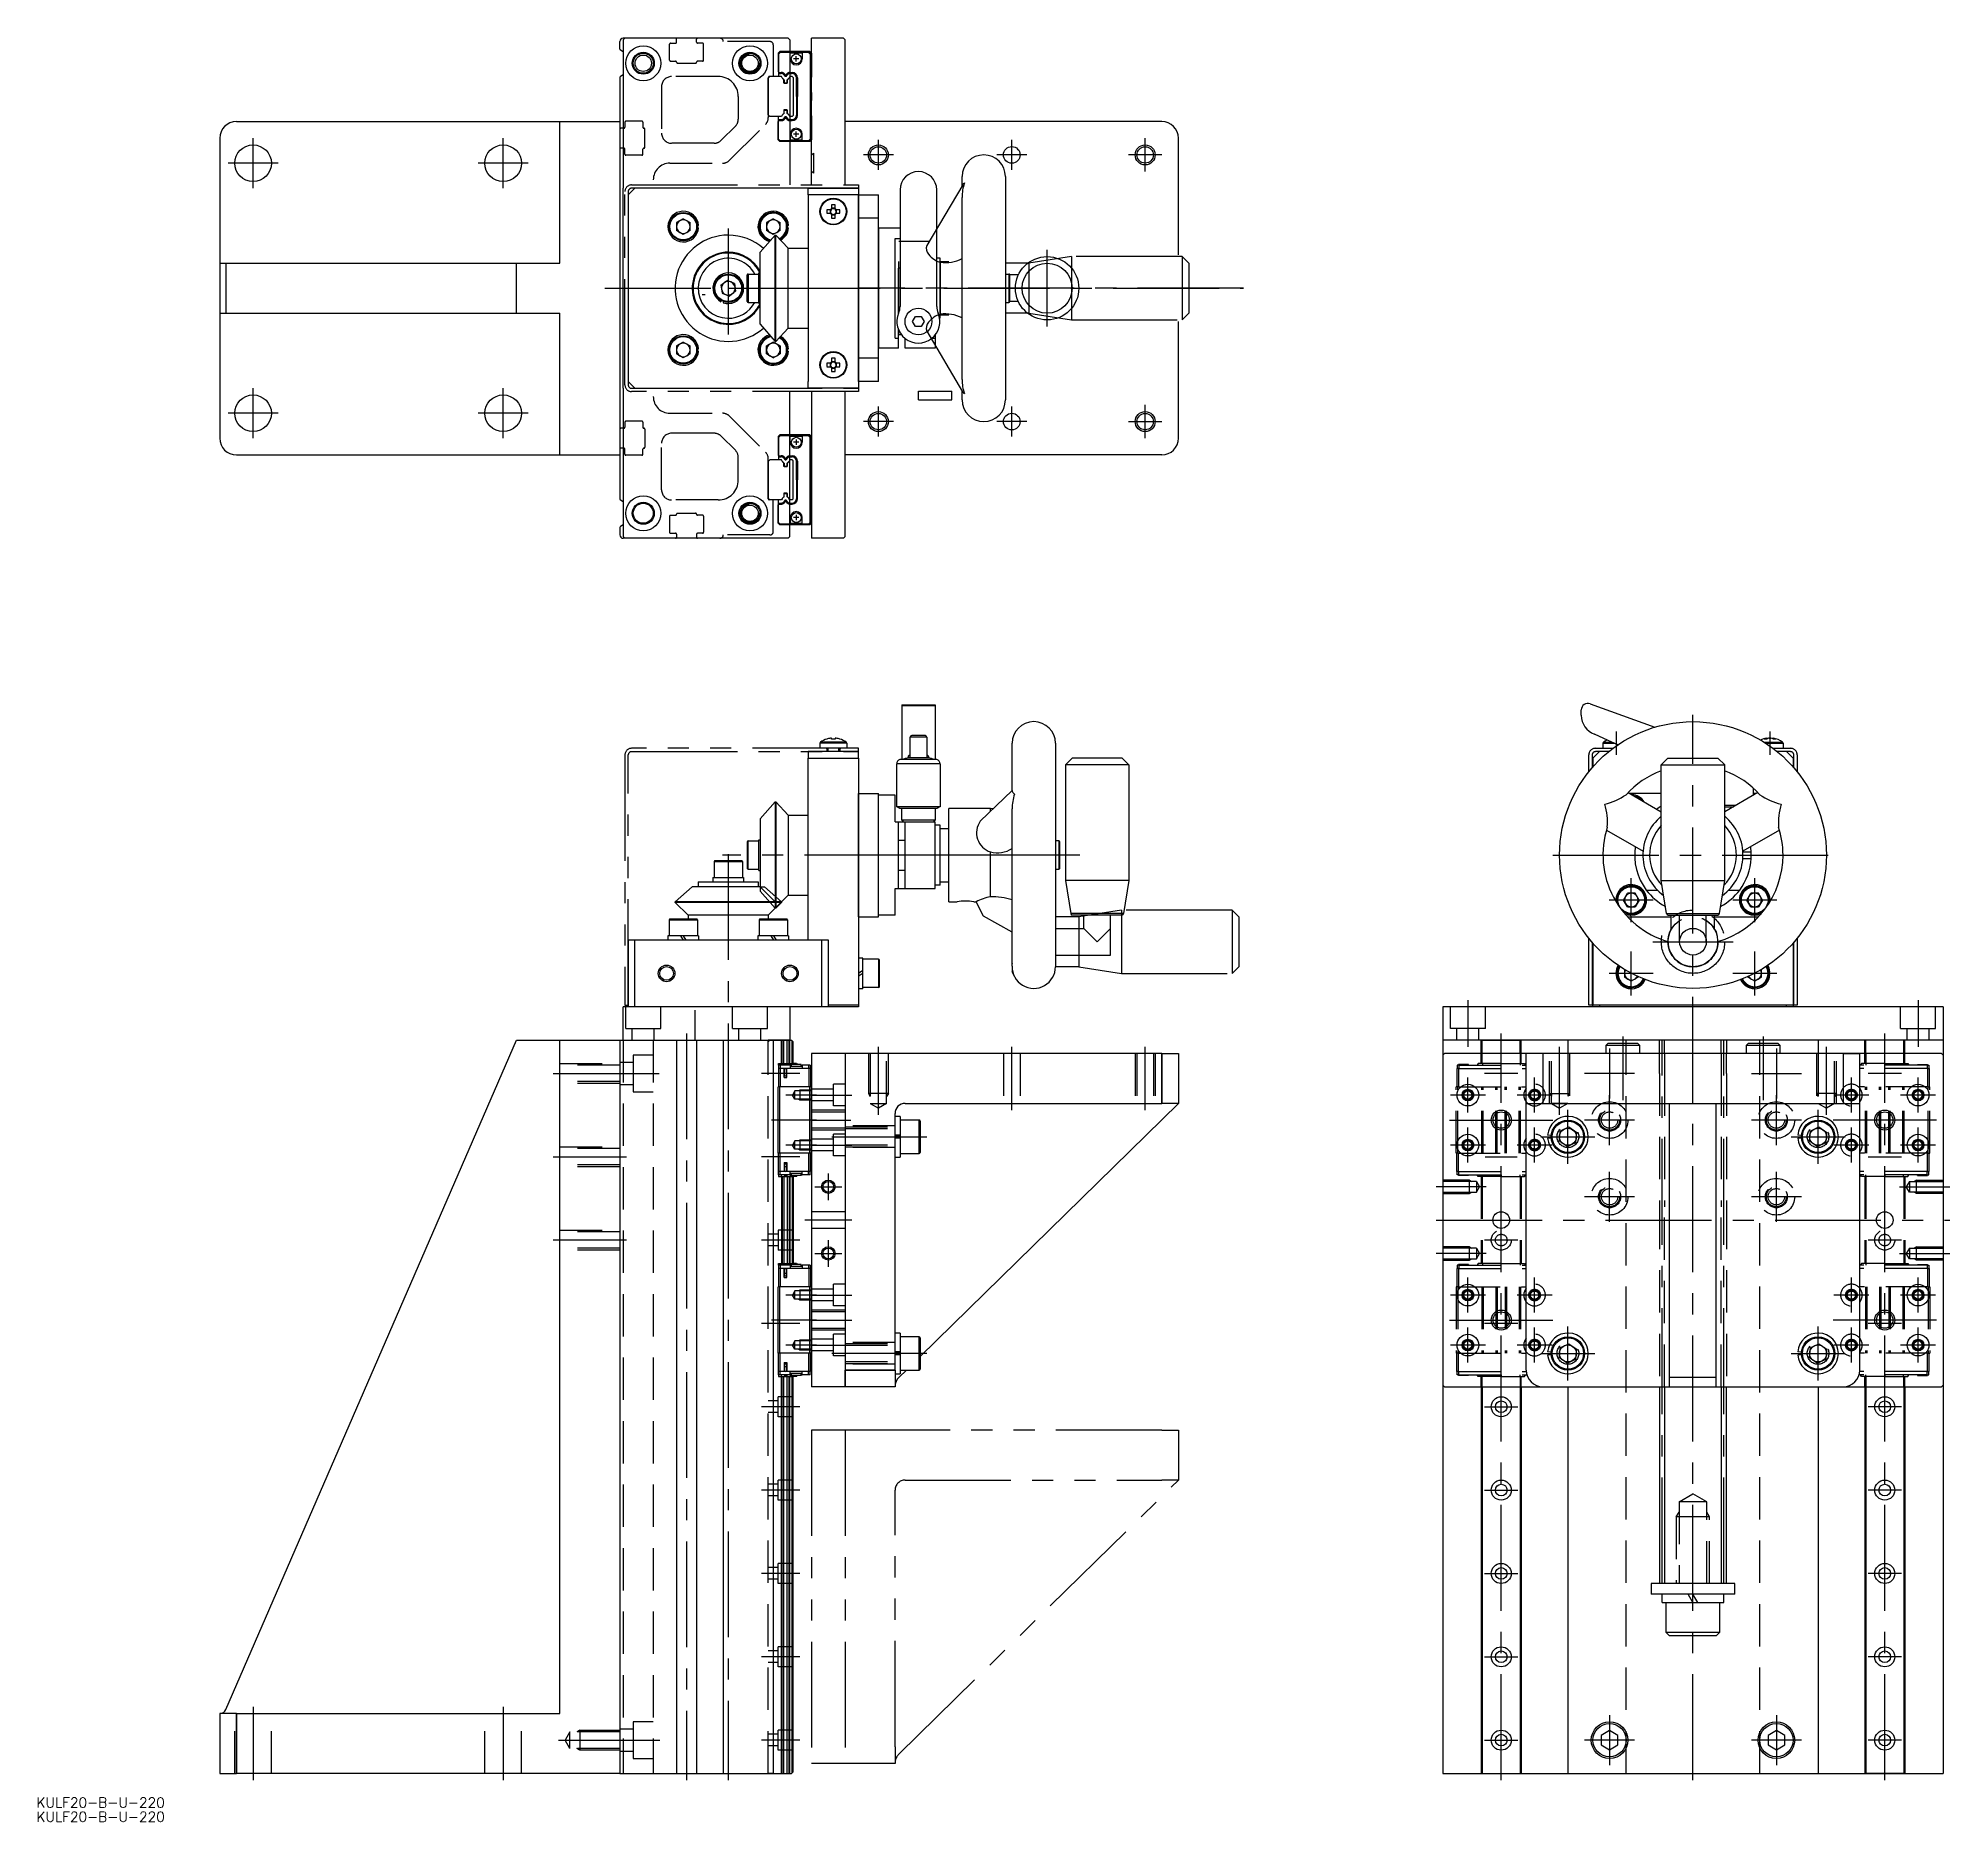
# Model space of a CAD drawing. Extents: x -54 to 519, y -14 to 520.
import ezdxf

# ---------------------------------------------------------------- set-up
doc = ezdxf.new("R2010")
doc.units = 0
for name, pattern in [('CENTER', [50.8, 31.75, -6.35, 6.35, -6.35]), ('DASHED', [19.05, 12.7, -6.35]), ('HIDDEN', [1.905, 1.27, -0.635]), ('PHANTOM', [63.5, 31.75, -6.35, 6.35, -6.35, 6.35, -6.35])]:
    doc.linetypes.add(name, pattern=pattern)
doc.layers.get('0').update_dxf_attribs({"linetype": 'CONTINUOUS'})
doc.layers.add('CENTER', color=1, linetype='CENTER')
doc.layers.add('SCALE', color=7, linetype='CONTINUOUS')
doc.styles.get("Standard").update_dxf_attribs({"font": 'txt.shx', "height": 3, "bigfont": 'bigfont.shx'})

msp = doc.modelspace()

# ---------------------------------------------------------------- texts
at = {"color": 7, "linetype": 'CONTINUOUS'}
for p in [(-54.93, -10.21), (-54.93, -14.48)]:
    msp.add_text('KULF20-B-U-220', height=3, dxfattribs=at).set_placement(p)

# ---------------------------------------------------------------- linework, layer by layer
at = {"color": 7, "linetype": 'CONTINUOUS'}
for p, q in [((120, 517.21), (120, 519.5)), ((121, 516.46), (120.15, 516.95)), ((121.5, 520.5), (121, 520.5)), ((121.5, 520.5), (121, 520)), ((121, 520), (121, 475.5)), ((170.5, 520.5), (121.5, 520.5)), ((170.5, 520.5), (171, 520)), ((171, 520), (171, 476.5)), ((177, 516.5), (171, 516.5)), ((176.7, 516.3), (171, 516.3)), ((171.1, 516.25), (171, 516.25)), ((171.1, 514.3), (171.1, 516.25)), ((174.7, 516.05), (171.1, 516.05)), ((174.7, 516.25), (174.7, 514.3)), ((176.6, 516.25), (174.7, 516.25)), ((177.1, 515.75), (176.6, 516.25)), ((177.2, 515.8), (176.7, 516.3)), ((177.5, 516), (177, 516.5)), ((177.5, 476.5), (177.5, 520.5)), ((185.5, 520.5), (177.5, 520.5)), ((177.5, 516), (177.5, 508.8)), ((187, 520.5), (185.5, 520.5)), ((187.5, 520), (187, 520.5)), ((187.5, 476.5), (187.5, 520)), ((171.01, 510.23), (171.63, 510.23)), ((171.01, 510.23), (171.01, 509.93)), ((171.63, 509.93), (171.63, 510.23)), ((173.7, 514.3), (172.1, 514.3)), ((172.9, 513.5), (172.9, 515.1)), ((177.1, 515.75), (177.1, 490.25)), ((177.2, 515.8), (177.2, 490.2)), ((120, 508.78), (120, 382.21)), ((121, 509.53), (120.15, 509.04)), ((171.7, 509), (171, 509)), ((171.01, 509.93), (171.63, 509.93)), ((172, 508.7), (171.7, 509)), ((172, 508.7), (172, 497.3)), ((172.93, 503), (172.93, 508.63)), ((172.93, 508.63), (173.23, 508.63)), ((173.23, 508.63), (173.23, 503)), ((177.25, 508.4), (177.5, 508.8)), ((177.25, 508.4), (177.25, 497.6)), ((177.5, 504.2), (177.25, 504.6)), ((173.23, 503), (172.93, 503)), ((172.93, 503), (172.93, 497.37)), ((173.23, 497.37), (173.23, 503)), ((177.5, 501.8), (177.25, 501.4)), ((177.5, 504.2), (177.5, 501.8)), ((5, 495.5), (120, 495.5)), ((102, 453), (102, 495.5)), ((121, 493.5), (120.3, 493.5)), ((171.7, 497), (171, 497)), ((171.01, 496.07), (171.63, 496.07)), ((171.01, 495.77), (171.01, 496.07)), ((171.01, 495.77), (171.63, 495.77)), ((171.63, 496.07), (171.63, 495.77)), ((172, 497.3), (171.7, 497)), ((172.93, 497.37), (173.23, 497.37)), ((177.25, 497.6), (177.5, 497.2)), ((177.5, 497.2), (177.5, 490)), ((282.5, 495.5), (187.5, 495.5)), ((0, 490.5), (0, 453)), ((121, 487.5), (120.3, 487.5)), ((171.1, 489.75), (171, 489.75)), ((176.7, 489.7), (171, 489.7)), ((177, 489.5), (171, 489.5)), ((171.1, 491.7), (171.1, 489.75)), ((174.7, 489.95), (171.1, 489.95)), ((173.7, 491.7), (172.1, 491.7)), ((172.9, 490.9), (172.9, 492.5)), ((174.7, 489.75), (174.7, 491.7)), ((176.6, 489.75), (174.7, 489.75)), ((177.1, 490.25), (176.6, 489.75)), ((177.2, 490.2), (176.7, 489.7)), ((177.5, 490), (177, 489.5)), ((287.5, 455.5), (287.5, 490.5)), ((222.78, 476.57), (211.99, 458.36)), ((222.6, 476.26), (222.6, 479)), ((235.6, 479), (235.6, 412)), ((121, 415.5), (121, 475.5)), ((124.5, 475.5), (122.5, 473.5)), ((122.5, 473.5), (122.5, 417.5)), ((176.5, 475.5), (124.5, 475.5)), ((176.5, 473.5), (176.5, 475.5)), ((176.5, 475.5), (191.5, 475.5)), ((176.5, 473.5), (176.5, 417.5)), ((191.5, 473.5), (176.5, 473.5)), ((183.48, 470.48), (183.48, 469.37)), ((184.51, 469.37), (184.51, 470.48)), ((191.5, 475.5), (191.5, 473.5)), ((191.5, 475.5), (191.5, 473.5)), ((191.5, 417.5), (191.5, 473.5)), ((191.5, 473.5), (191.5, 417.5)), ((191.5, 473.5), (191.5, 417.5)), ((197.5, 466.52), (197.5, 473.5)), ((204, 475), (204, 440.04)), ((215, 440.04), (215, 475)), ((222.6, 418.16), (222.6, 472.76)), ((139, 466.36), (136.96, 465.18)), ((136.96, 465.18), (136.96, 462.82)), ((139, 466.36), (141.04, 465.18)), ((141.04, 462.82), (141.04, 465.18)), ((143.24, 464.33), (143.59, 464.36)), ((166, 466.36), (163.96, 465.18)), ((163.96, 465.18), (163.96, 462.82)), ((166, 466.36), (168.04, 465.18)), ((168.04, 462.82), (168.04, 465.18)), ((170.24, 464.33), (170.59, 464.36)), ((183.13, 469.01), (182.02, 469.01)), ((182.02, 467.98), (183.13, 467.98)), ((183.02, 469.01), (183.02, 467.98)), ((184.51, 469.48), (183.48, 469.48)), ((183.48, 467.63), (183.48, 466.51)), ((183.48, 467.52), (184.51, 467.52)), ((184.51, 466.51), (184.51, 467.63)), ((185.98, 469.01), (184.87, 469.01)), ((184.87, 467.98), (185.98, 467.98)), ((184.98, 467.98), (184.98, 469.01)), ((197.5, 466.52), (191.5, 466.52)), ((197.5, 424.48), (197.5, 466.52)), ((139, 461.64), (136.96, 462.82)), ((141.04, 462.82), (139, 461.64)), ((143.24, 463.67), (143.59, 463.64)), ((162.06, 456.32), (166.57, 461.42)), ((166, 461.64), (163.96, 462.82)), ((168.04, 462.82), (166, 461.64)), ((166.57, 461.42), (166.71, 461.42)), ((166.57, 429.57), (166.57, 461.42)), ((166.71, 461.42), (170.5, 457.5)), ((166.71, 429.57), (166.71, 461.42)), ((170.24, 463.67), (170.59, 463.64)), ((204, 463.5), (197.5, 463.5)), ((197.5, 463.5), (197.5, 427.5)), ((202.5, 460.47), (204, 460.47)), ((202.5, 430.53), (202.5, 460.47)), ((212.67, 459.5), (203.6, 459.5)), ((0, 453), (0, 438)), ((0, 453), (1.83, 453)), ((1.83, 453), (1.83, 438)), ((1.83, 453), (88.98, 453)), ((88.98, 438), (88.98, 453)), ((88.98, 453), (102, 453)), ((162.06, 434.68), (162.06, 456.32)), ((170.5, 457.5), (176.5, 457.5)), ((170.5, 433.5), (170.5, 457.5)), ((203.6, 438.09), (203.6, 453.5)), ((216, 454.5), (215, 454.5)), ((216, 436.5), (216, 454.5)), ((216, 453.5), (218.6, 453.5)), ((216.1, 437.71), (216.1, 453.29)), ((235.6, 453), (235.6, 438)), ((150.31, 446.38), (152.17, 447.83)), ((154.36, 446.95), (152.17, 447.83)), ((158.2, 441.5), (158.2, 449.5)), ((158.45, 449.75), (158.45, 441.25)), ((158.45, 449.75), (161.7, 449.75)), ((161.7, 450.1), (162.06, 450.1)), ((161.7, 440.9), (161.7, 450.1)), ((203.5, 437.85), (203.5, 451.5)), ((204, 451.5), (203.5, 451.5)), ((235.6, 449.75), (236.65, 449.75)), ((236.65, 449.75), (236.65, 441.25)), ((239.48, 449.5), (236.9, 449.5)), ((236.9, 441.5), (236.9, 449.5)), ((150.45, 441.78), (150.28, 441.47)), ((150.31, 446.38), (150.64, 444.05)), ((150.64, 444.05), (152.83, 443.16)), ((151.06, 441.5), (150.94, 441.17)), ((154.69, 444.62), (152.83, 443.16)), ((154.36, 446.95), (154.69, 444.62)), ((239.48, 441.5), (236.9, 441.5)), ((0, 438), (0, 400.5)), ((0, 438), (1.83, 438)), ((1.83, 438), (88.98, 438)), ((88.98, 438), (102, 438)), ((102, 395.5), (102, 438)), ((158.45, 441.25), (161.7, 441.25)), ((161.71, 440.9), (162.05, 440.9)), ((207.77, 435.5), (208.63, 437)), ((208.63, 437), (210.37, 437)), ((210.37, 437), (211.23, 435.5)), ((216, 436.5), (215.87, 436.5)), ((216, 436.5), (215.87, 436.5)), ((216, 437.5), (218.6, 437.5)), ((235.6, 441.25), (236.65, 441.25)), ((162.06, 434.68), (166.57, 429.57)), ((166.71, 429.57), (170.5, 433.5)), ((170.5, 433.5), (176.5, 433.5)), ((202.5, 430.53), (203.5, 430.53)), ((202.5, 430.53), (203.5, 430.53)), ((203.5, 427.5), (203.5, 433.15)), ((203.6, 431.5), (203.6, 432.91)), ((204.45, 431.5), (203.6, 431.5)), ((205.5, 427.5), (205.5, 430.45)), ((208.63, 434), (207.77, 435.5)), ((210.37, 434), (208.63, 434)), ((211.23, 435.5), (210.37, 434)), ((211.99, 432.63), (222.77, 414.43)), ((213.6, 430.53), (214.5, 430.53)), ((214.5, 431.43), (214.5, 427.5)), ((287.5, 400.5), (287.5, 435.5)), ((139, 429.36), (136.96, 428.18)), ((136.96, 428.18), (136.96, 425.82)), ((139, 424.64), (136.96, 425.82)), ((139, 429.36), (141.04, 428.18)), ((141.04, 425.82), (139, 424.64)), ((141.04, 425.82), (141.04, 428.18)), ((143.24, 427.33), (143.59, 427.36)), ((143.24, 426.67), (143.59, 426.64)), ((166, 429.36), (163.96, 428.18)), ((163.96, 425.82), (163.96, 428.18)), ((166, 424.64), (163.96, 425.82)), ((168.04, 428.18), (166, 429.36)), ((166, 424.64), (168.04, 425.82)), ((166.57, 429.57), (166.71, 429.57)), ((168.04, 428.18), (168.04, 425.82)), ((170.24, 427.33), (170.59, 427.36)), ((170.24, 426.67), (170.59, 426.64)), ((183.48, 424.48), (183.48, 423.37)), ((184.51, 423.37), (184.51, 424.48)), ((197.5, 424.48), (191.5, 424.48)), ((203.5, 427.5), (197.5, 427.5)), ((203.5, 427.5), (197.5, 427.5)), ((197.5, 417.5), (197.5, 424.48)), ((214.5, 427.5), (205.5, 427.5)), ((183.13, 423.01), (182.02, 423.01)), ((182.02, 421.98), (183.13, 421.98)), ((183.02, 423.01), (183.02, 421.98)), ((184.51, 423.48), (183.48, 423.48)), ((183.48, 421.63), (183.48, 420.51)), ((183.48, 421.52), (184.51, 421.52)), ((184.51, 420.51), (184.51, 421.63)), ((185.98, 423.01), (184.87, 423.01)), ((184.87, 421.98), (185.98, 421.98)), ((184.98, 421.98), (184.98, 423.01)), ((121, 415.5), (121, 371)), ((122.5, 417.5), (124.5, 415.5)), ((124.5, 415.5), (176.5, 415.5)), ((171, 371), (171, 414.5)), ((176.5, 415.5), (176.5, 417.5)), ((191.5, 415.5), (176.5, 415.5)), ((177.5, 414.5), (177.5, 370.5)), ((187.5, 371), (187.5, 414.5)), ((191.5, 417.5), (191.5, 415.5)), ((191.5, 417.5), (191.5, 415.5)), ((209.5, 414.68), (219.5, 414.68)), ((209.5, 412), (209.5, 414.68)), ((219.5, 412), (219.5, 414.68)), ((222.6, 412), (222.6, 414.72)), ((209.5, 412), (219.5, 412)), ((121, 403.5), (120.3, 403.5)), ((177, 401.5), (171, 401.5)), ((176.7, 401.3), (171, 401.3)), ((171.1, 401.25), (171, 401.25)), ((171.1, 399.3), (171.1, 401.25)), ((174.7, 401.25), (174.7, 399.3)), ((176.6, 401.25), (174.7, 401.25)), ((177.1, 400.75), (176.6, 401.25)), ((177.2, 400.8), (176.7, 401.3)), ((177.5, 401), (177, 401.5)), ((5, 395.5), (102, 395.5)), ((102, 395.5), (120, 395.5)), ((121, 397.5), (120.3, 397.5)), ((174.7, 401.05), (171.1, 401.05)), ((173.7, 399.3), (172.1, 399.3)), ((172.9, 400.1), (172.9, 398.5)), ((177.1, 375.25), (177.1, 400.75)), ((177.2, 375.2), (177.2, 400.8)), ((177.5, 393.8), (177.5, 401)), ((282.5, 395.5), (187.5, 395.5)), ((171.7, 394), (171, 394)), ((171.01, 395.23), (171.01, 394.93)), ((171.01, 395.23), (171.63, 395.23)), ((171.01, 394.93), (171.63, 394.93)), ((171.63, 394.93), (171.63, 395.23)), ((172, 393.7), (171.7, 394)), ((172, 382.3), (172, 393.7)), ((172.93, 393.63), (173.23, 393.63)), ((172.93, 388), (172.93, 393.63)), ((173.23, 393.63), (173.23, 388)), ((177.25, 393.4), (177.5, 393.8)), ((177.25, 382.6), (177.25, 393.4)), ((173.23, 388), (172.93, 388)), ((172.93, 388), (172.93, 382.37)), ((173.23, 382.37), (173.23, 388)), ((177.5, 389.2), (177.25, 389.6)), ((177.5, 386.8), (177.25, 386.4)), ((177.5, 386.8), (177.5, 389.2)), ((121, 381.46), (120.15, 381.95)), ((171.7, 382), (171, 382)), ((171.01, 380.77), (171.01, 381.07)), ((171.01, 381.07), (171.63, 381.07)), ((171.01, 380.77), (171.63, 380.77)), ((171.63, 381.07), (171.63, 380.77)), ((172, 382.3), (171.7, 382)), ((172.93, 382.37), (173.23, 382.37)), ((177.25, 382.6), (177.5, 382.2)), ((177.5, 375), (177.5, 382.2)), ((120, 373.78), (120, 371.5)), ((121, 374.53), (120.15, 374.04)), ((171.1, 374.75), (171, 374.75)), ((176.7, 374.7), (171, 374.7)), ((177, 374.5), (171, 374.5)), ((171.1, 376.7), (171.1, 374.75)), ((174.7, 374.95), (171.1, 374.95)), ((173.7, 376.7), (172.1, 376.7)), ((172.9, 377.5), (172.9, 375.9)), ((174.7, 374.75), (174.7, 376.7)), ((176.6, 374.75), (174.7, 374.75)), ((177.1, 375.25), (176.6, 374.75)), ((177.2, 375.2), (176.7, 374.7)), ((177.5, 375), (177, 374.5)), ((121, 371), (121.5, 370.5)), ((121.5, 370.5), (121, 370.5)), ((170.5, 370.5), (121.5, 370.5)), ((171, 371), (170.5, 370.5)), ((170.5, 370.5), (171, 371)), ((187, 370.5), (177.5, 370.5)), ((185.5, 370.5), (177.5, 370.5)), ((187, 370.5), (185.5, 370.5)), ((187.5, 371), (187, 370.5)), ((187.5, 371), (187, 370.5)), ((204.5, 320.5), (204.5, 320.38)), ((204.5, 320.38), (204.5, 304.12)), ((204.5, 320.38), (214.5, 320.38)), ((214.5, 320.5), (214.5, 320.38)), ((214.5, 320.38), (214.5, 304.12)), ((408.27, 317.42), (408.27, 319)), ((410.95, 320.88), (430.33, 313.83)), ((182.01, 310.29), (182.02, 310.27)), ((183.48, 310.52), (183.13, 310.52)), ((183.48, 310.27), (183.48, 310.52)), ((184.51, 310.52), (184.51, 310.27)), ((184.87, 310.52), (184.51, 310.52)), ((185.98, 310.27), (185.99, 310.29)), ((212, 310.8), (207, 310.8)), ((211.5, 311.3), (207.5, 311.3)), ((463.76, 310.52), (463.81, 310.52)), ((464.6, 310.52), (464.44, 310.52)), ((464.6, 310.52), (465.1, 310.52)), ((465.76, 310.52), (465.72, 310.52)), ((465.76, 310.52), (465.78, 310.52)), ((176.5, 306.5), (176.5, 304.5)), ((191.5, 306.5), (176.5, 306.5)), ((176.5, 250), (176.5, 304.5)), ((176.5, 304.5), (191.5, 304.5)), ((180, 309.04), (180, 307.5)), ((184, 309.04), (180, 309.04)), ((184, 307.5), (180, 307.5)), ((184, 309.33), (180.15, 309.33)), ((182, 307.3), (182, 306.5)), ((187.85, 309.33), (184, 309.33)), ((188, 309.04), (184, 309.04)), ((188, 307.5), (184, 307.5)), ((186, 306.5), (186, 307.3)), ((188, 309.04), (188, 307.5)), ((191.5, 304.5), (191.5, 306.5)), ((191.5, 304.5), (191.5, 230)), ((215.03, 304.12), (203.97, 304.12)), ((212.34, 304.62), (206.66, 304.62)), ((237.6, 294.88), (237.6, 309)), ((250.6, 309), (250.6, 242)), ((253.6, 302.5), (255.6, 304.5)), ((270.6, 304.5), (255.6, 304.5)), ((272.6, 302.5), (270.6, 304.5)), ((413.77, 306.5), (411.77, 304.5)), ((411.77, 304.5), (411.77, 301.96)), ((416.49, 306.5), (413.77, 306.5)), ((414.77, 309.04), (414.77, 307.5)), ((414.77, 309.04), (418.13, 309.04)), ((414.91, 309.33), (417.47, 309.33)), ((432.27, 302.5), (434.27, 304.5)), ((434.27, 304.5), (449.27, 304.5)), ((451.27, 302.5), (449.27, 304.5)), ((463.1, 309.33), (467.71, 309.33)), ((463.56, 309.04), (467.82, 309.04)), ((467.71, 309.33), (468.62, 309.33)), ((467.82, 309.04), (468.77, 309.04)), ((468.77, 309.04), (468.77, 307.5)), ((471.77, 304.5), (469.77, 306.5)), ((471.77, 304.5), (471.77, 301.96)), ((216, 302.86), (203, 302.86)), ((272.6, 302.5), (253.6, 302.5)), ((253.6, 302.5), (253.6, 267.83)), ((272.6, 302.5), (272.6, 267.83)), ((432.27, 267.83), (432.27, 302.5)), ((432.27, 302.5), (451.27, 302.5)), ((451.27, 267.83), (451.27, 302.5)), ((191.5, 257), (191.5, 294)), ((197.5, 257), (197.5, 294)), ((202.5, 293.5), (197.5, 293.5)), ((202.5, 285.5), (202.5, 293.5)), ((228.07, 285.69), (237.6, 294.88)), ((422.32, 294.23), (432.27, 288.49)), ((432.27, 294), (422.73, 294)), ((461.21, 294.23), (451.27, 288.49)), ((459.77, 295.62), (459.77, 293.4)), ((460.81, 294), (459.77, 294)), ((460.11, 293.6), (459.77, 293.57)), ((162.06, 286.32), (166.57, 291.43)), ((166.57, 291.43), (166.71, 291.43)), ((166.57, 291.43), (166.57, 275.5)), ((166.71, 291.43), (170.5, 287.5)), ((166.71, 291.43), (166.71, 275.5)), ((170.5, 287.5), (176.5, 287.5)), ((170.5, 287.5), (170.5, 275.5)), ((216, 290), (203, 290)), ((215.13, 289.5), (203.87, 289.5)), ((218.6, 261.5), (218.6, 289.5)), ((231.1, 289.5), (218.6, 289.5)), ((231.1, 289.5), (232.11, 289.59)), ((231.1, 288.61), (231.1, 289.5)), ((237.6, 242.14), (237.6, 289.39)), ((451.27, 290.5), (454.75, 290.5)), ((451.27, 290), (453.88, 290)), ((162.06, 286.32), (162.06, 275.5)), ((203.5, 265.5), (203.5, 285.5)), ((214.5, 286), (204.5, 286)), ((205.5, 265.5), (205.5, 285.5)), ((214.5, 265.5), (214.5, 285.5)), ((216, 284.5), (214.5, 284.5)), ((214.5, 266.5), (214.5, 284.5)), ((216, 266.5), (216, 284.5)), ((216, 283.5), (218.6, 283.5)), ((415.82, 282.97), (426.81, 276.63)), ((467.71, 282.97), (456.72, 276.63)), ((158.2, 279.5), (158.2, 271.5)), ((158.45, 271.25), (158.45, 279.75)), ((158.45, 279.75), (161.7, 279.75)), ((161.7, 280.1), (162.06, 280.1)), ((161.7, 270.9), (161.7, 280.1)), ((162.06, 275.5), (162.06, 265.94)), ((166.57, 275.5), (166.57, 259.57)), ((166.71, 275.5), (166.71, 259.57)), ((170.5, 275.5), (170.5, 263.5)), ((231.1, 262.94), (231.1, 276.43)), ((251.65, 279.75), (250.6, 279.75)), ((251.65, 279.75), (251.65, 271.25)), ((251.9, 271.5), (251.9, 279.5)), ((456.73, 276.5), (459.24, 276.5)), ((459.24, 274.5), (459.24, 276.5)), ((148.25, 273.55), (148.25, 268.8)), ((148.25, 273.55), (154.09, 273.55)), ((154, 273.8), (148.5, 273.8)), ((156.5, 273.8), (154, 273.8)), ((154.09, 273.55), (156.75, 273.55)), ((156.75, 273.55), (156.75, 268.8)), ((158.45, 271.25), (161.7, 271.25)), ((161.7, 270.9), (162.06, 270.9)), ((250.6, 271.25), (251.65, 271.25)), ((456.73, 274.5), (459.24, 274.5)), ((136.58, 261.43), (141.68, 265.94)), ((162.06, 265.94), (141.68, 265.94)), ((143.5, 267.5), (143.5, 265.94)), ((143.5, 267.5), (161.5, 267.5)), ((147.9, 268.8), (147.9, 267.5)), ((147.9, 268.8), (157.1, 268.8)), ((157.1, 268.8), (157.1, 267.5)), ((161.5, 267.5), (161.5, 265.94)), ((162.06, 265.94), (166.57, 261.43)), ((202.5, 257.5), (202.5, 265.5)), ((216, 266.5), (214.5, 266.5)), ((216, 267.5), (218.6, 267.5)), ((253.6, 267.83), (255.17, 257.92)), ((272.6, 267.83), (253.6, 267.83)), ((272.6, 267.83), (271.03, 257.92)), ((420.91, 262), (422.09, 264.04)), ((424.45, 264.04), (422.09, 264.04)), ((425.63, 262), (424.45, 264.04)), ((427.77, 265), (431.06, 265)), ((432.27, 267.83), (451.27, 267.83)), ((433.82, 257.92), (432.27, 267.83)), ((449.72, 257.92), (451.27, 267.83)), ((452.48, 265), (455.77, 265)), ((457.91, 262), (459.09, 264.04)), ((461.45, 264.04), (459.09, 264.04)), ((462.63, 262), (461.45, 264.04)), ((136.58, 261.29), (136.58, 261.43)), ((168.42, 261.43), (136.58, 261.43)), ((140.5, 257.5), (136.58, 261.29)), ((168.42, 261.29), (136.58, 261.29)), ((170.5, 263.5), (164.5, 257.5)), ((166.71, 259.57), (166.57, 259.57)), ((168.42, 261.29), (166.71, 259.57)), ((168.42, 261.43), (168.42, 261.29)), ((170.5, 263.5), (176.5, 263.5)), ((218.6, 261.5), (221.1, 261.5)), ((226.1, 261.5), (226.8, 261.5)), ((229.03, 257.17), (226.8, 261.5)), ((422.09, 259.96), (420.91, 262)), ((422.09, 259.96), (424.45, 259.96)), ((425.63, 262), (424.45, 259.96)), ((459.09, 259.96), (457.91, 262)), ((459.09, 259.96), (461.45, 259.96)), ((462.63, 262), (461.45, 259.96)), ((134.75, 256.05), (134.75, 251.3)), ((134.75, 256.05), (143.25, 256.05)), ((143, 256.3), (135, 256.3)), ((140.5, 257.5), (140.5, 256.3)), ((164.5, 257.5), (140.5, 257.5)), ((143.25, 256.05), (143.25, 251.3)), ((161.75, 256.05), (170.25, 256.05)), ((161.75, 256.05), (161.75, 251.3)), ((170, 256.3), (162, 256.3)), ((164.5, 257.5), (164.5, 256.3)), ((170.25, 256.05), (170.25, 251.3)), ((202.5, 257.5), (197.5, 257.5)), ((237.6, 252.33), (229.03, 257.17)), ((250.6, 257), (250.6, 242)), ((250.6, 253.5), (259.1, 253.5)), ((271.03, 257.92), (255.17, 257.92)), ((270.54, 257.5), (255.66, 257.5)), ((259.1, 253.5), (259.1, 257.5)), ((263.1, 249.5), (259.1, 253.5)), ((267.1, 253.5), (263.1, 249.5)), ((267.1, 245.5), (267.1, 257.5)), ((422.1, 257), (435.27, 257)), ((422.93, 257.76), (422.91, 257.41)), ((423.6, 257.76), (423.63, 257.41)), ((433.82, 257.92), (449.72, 257.92)), ((434.31, 257.5), (449.22, 257.5)), ((435.27, 253.24), (435.27, 257.5)), ((437.77, 249.5), (437.77, 257.5)), ((445.77, 249.5), (445.77, 257.5)), ((448.27, 253.24), (448.27, 257.5)), ((448.27, 257), (461.43, 257)), ((459.93, 257.76), (459.91, 257.41)), ((460.6, 257.76), (460.63, 257.41)), ((124.5, 250), (122.5, 250)), ((122.5, 250), (122.5, 230)), ((124.5, 230), (124.5, 250)), ((180.5, 250), (124.5, 250)), ((134.4, 251.3), (134.4, 250)), ((143.59, 251.3), (134.4, 251.3)), ((138.19, 251.3), (139, 250)), ((139, 251.3), (139.81, 250)), ((143.59, 251.3), (143.59, 250)), ((161.4, 251.3), (161.4, 250)), ((170.59, 251.3), (161.4, 251.3)), ((165.21, 251.3), (166.02, 250)), ((166.02, 251.3), (166.83, 250)), ((170.59, 251.3), (170.59, 250)), ((182.5, 250), (176.5, 250)), ((180.5, 250), (180.5, 230)), ((182.5, 230.5), (182.5, 250)), ((411.77, 249.04), (411.77, 230.5)), ((471.77, 249.04), (471.77, 230.5)), ((192.8, 244.6), (191.5, 244.6)), ((192.8, 240.81), (191.5, 240)), ((192.8, 235.4), (192.8, 244.6)), ((197.55, 244.25), (192.8, 244.25)), ((197.55, 244.25), (197.55, 240)), ((197.8, 240), (197.8, 244)), ((237.65, 243.04), (237.6, 242.98)), ((237.6, 242.14), (237.65, 243.04)), ((237.6, 242.14), (237.6, 240.43)), ((250.6, 245.5), (267.1, 245.5)), ((421.23, 241.18), (421.23, 238.82)), ((462.31, 238.82), (462.31, 241.18)), ((192.8, 240), (191.5, 239.19)), ((192.8, 235.4), (191.5, 235.4)), ((197.55, 235.75), (192.8, 235.75)), ((197.55, 240), (197.55, 235.75)), ((197.8, 236), (197.8, 240)), ((238.32, 239.04), (237.6, 240.43)), ((423.27, 237.64), (421.23, 238.82)), ((425.31, 238.82), (423.27, 237.64)), ((425.31, 238.82), (425.31, 239.04)), ((458.23, 239.04), (458.23, 238.82)), ((460.27, 237.64), (458.23, 238.82)), ((462.31, 238.82), (460.27, 237.64)), ((464.51, 240.33), (464.85, 240.36)), ((464.51, 239.67), (464.85, 239.64)), ((191.5, 230), (121, 230)), ((121, 220), (121, 230)), ((191.5, 230), (121, 230)), ((191.5, 230), (121, 230)), ((171, 230), (171, 220)), ((182.5, 230), (182.5, 230.5)), ((191.5, 230.5), (182.5, 230.5)), ((516.77, 230), (366.77, 230)), ((366.77, 230), (366.77, 0)), ((471.77, 230.5), (411.77, 230.5)), ((411.77, 230), (411.77, 230.5)), ((413.77, 230.5), (413.77, 230)), ((469.77, 230), (469.77, 230.5)), ((471.77, 230.5), (471.77, 230)), ((516.77, 230), (516.77, 0)), ((1.83, 19.2), (88.98, 220)), ((88.98, 220), (102, 220)), ((88.98, 220), (120, 220)), ((102, 18), (102, 220)), ((102, 220), (120, 220)), ((120, 220), (120, 0)), ((120, 220), (120, 0)), ((120, 220), (171.5, 220)), ((137, 220), (137, 0)), ((143, 220), (143, 0)), ((151, 220), (151, 0)), ((165, 220), (164.5, 220)), ((164.5, 220), (164.99, 220)), ((164.99, 220), (168.45, 220)), ((168.45, 220), (165, 220)), ((166, 220), (166, 0)), ((168.44, 212.95), (168.44, 220)), ((171.05, 220), (168.45, 220)), ((168.45, 220), (171, 220)), ((168.65, 212.95), (168.65, 220)), ((169.2, 212.95), (169.2, 220)), ((170.2, 212.95), (170.2, 220)), ((170.75, 212.95), (170.75, 220)), ((170.96, 212.95), (170.96, 220)), ((171, 220), (171.05, 220)), ((172, 219.5), (171.5, 220)), ((171.7, 212.95), (171.7, 219.8)), ((172, 212.95), (172, 219.5)), ((516.77, 220), (366.77, 220)), ((378.27, 220), (390.27, 220)), ((378.27, 216), (378.27, 220)), ((378.57, 216), (378.57, 220)), ((389.97, 216), (389.97, 220)), ((390.27, 216), (390.27, 220)), ((404.27, 220), (404.27, 216)), ((415.77, 218.5), (416.37, 219.1)), ((415.77, 218.5), (425.77, 218.5)), ((415.77, 216), (415.77, 218.5)), ((416.37, 219.1), (425.17, 219.1)), ((425.17, 219.1), (425.77, 218.5)), ((425.77, 218.5), (425.77, 216)), ((431.77, 216), (431.77, 220)), ((433.27, 216), (433.27, 220)), ((450.27, 216), (450.27, 220)), ((451.77, 220), (451.77, 216)), ((457.77, 218.5), (458.37, 219.1)), ((457.77, 218.5), (467.77, 218.5)), ((457.77, 216), (457.77, 218.5)), ((458.37, 219.1), (467.17, 219.1)), ((467.17, 219.1), (467.77, 218.5)), ((467.77, 218.5), (467.77, 216)), ((479.27, 220), (479.27, 216)), ((505.27, 220), (493.27, 220)), ((493.27, 216), (493.27, 220)), ((493.57, 216), (493.57, 220)), ((504.97, 216), (504.97, 220)), ((505.27, 216), (505.27, 220)), ((167.6, 212.95), (168.39, 212.95)), ((167.6, 212.45), (167.6, 212.95)), ((167.6, 212.45), (167.6, 211.45)), ((168.1, 212.45), (167.6, 212.45)), ((168.1, 212.45), (168.1, 211.45)), ((171.1, 212.45), (168.1, 212.45)), ((168.39, 212.45), (168.39, 212.95)), ((168.39, 212.95), (169.26, 212.95)), ((169.52, 212.45), (169.26, 212.95)), ((169.26, 212.95), (169.35, 212.95)), ((169.61, 212.45), (169.35, 212.95)), ((169.35, 212.95), (170.05, 212.95)), ((169.61, 212.45), (169.61, 212.45)), ((169.79, 212.45), (170.05, 212.95)), ((169.88, 212.45), (170.14, 212.95)), ((170.05, 212.95), (170.14, 212.95)), ((170.14, 212.95), (171.01, 212.95)), ((171.01, 212.95), (171.63, 212.95)), ((171.01, 212.45), (171.01, 212.95)), ((171.1, 212.45), (171.1, 211.45)), ((171.1, 212.45), (171.4, 212.45)), ((174.4, 212.65), (171.4, 212.65)), ((171.4, 212.65), (171.4, 212.05)), ((172.93, 212.95), (171.63, 212.95)), ((171.63, 212.95), (171.63, 212.65)), ((172.93, 212.95), (173.11, 212.65)), ((174.4, 212.05), (174.4, 212.65)), ((174.4, 212.45), (174.7, 212.45)), ((174.7, 212.45), (174.7, 211.45)), ((176.6, 212.45), (174.7, 212.45)), ((176.6, 212.45), (176.6, 211.45)), ((177.1, 212.45), (176.6, 212.45)), ((177.1, 212.45), (177.1, 211.45)), ((177.5, 216), (177.5, 116)), ((187.5, 216), (177.5, 216)), ((187.5, 216), (187.5, 116)), ((187.5, 216), (187.5, 121)), ((282.5, 216), (187.5, 216)), ((282.5, 216), (282.5, 201)), ((282.5, 201), (282.5, 216)), ((282.5, 216), (287.5, 216)), ((287.5, 216), (287.5, 201)), ((367.27, 216), (366.77, 215.5)), ((367.27, 216), (366.77, 215.5)), ((366.77, 215.5), (366.77, 116.5)), ((366.77, 215.5), (366.77, 116.5)), ((516.27, 216), (367.27, 216)), ((391.77, 121), (391.77, 216)), ((396.77, 216), (391.77, 216)), ((396.77, 216), (396.77, 201)), ((486.77, 216), (486.77, 201)), ((486.77, 216), (491.77, 216)), ((491.77, 121), (491.77, 216)), ((516.27, 216), (516.77, 215.5)), ((516.27, 216), (516.77, 215.5)), ((516.77, 215.5), (516.77, 116.5)), ((516.77, 215.5), (516.77, 116.5)), ((167.6, 211.45), (167.6, 205.95)), ((168.1, 211.45), (167.6, 211.45)), ((168.1, 211.45), (168.1, 205.95)), ((169.3, 211.45), (168.1, 211.45)), ((169.3, 208.75), (169.3, 211.45)), ((170.1, 211.45), (169.3, 211.45)), ((169.3, 210.65), (169.35, 210.65)), ((169.3, 210.19), (169.35, 210.19)), ((169.3, 208.75), (170.1, 208.75)), ((169.35, 211.1), (169.35, 210.05)), ((169.35, 210.05), (169.7, 210.05)), ((169.35, 210.05), (169.35, 209.25)), ((169.35, 209.25), (169.7, 209.25)), ((169.7, 210.05), (170.05, 210.05)), ((169.7, 209.25), (170.05, 209.25)), ((170.05, 210.05), (170.05, 211.1)), ((170.05, 210.65), (170.1, 210.65)), ((170.05, 210.19), (170.1, 210.19)), ((170.05, 209.25), (170.05, 210.05)), ((176.7, 211.45), (170.1, 211.45)), ((170.1, 208.75), (170.1, 211.45)), ((174.7, 212.05), (171.1, 212.05)), ((176.7, 211.45), (176.7, 205.95)), ((177.2, 211.45), (176.7, 211.45)), ((177.2, 211.45), (177.2, 205.95)), ((168, 205.95), (167.5, 205.95)), ((167.5, 186.05), (167.5, 205.95)), ((168, 186.05), (168, 205.95)), ((177, 205.95), (168, 205.95)), ((177, 186.05), (177, 205.95)), ((177.5, 205.95), (177, 205.95)), ((177.5, 186.05), (177.5, 205.95)), ((205.5, 201), (282.5, 201)), ((210, 125.03), (287.5, 201)), ((287.5, 201), (282.5, 201)), ((391.77, 201), (491.77, 201)), ((434.77, 116), (434.77, 201)), ((448.77, 116), (448.77, 201)), ((202.5, 121), (202.5, 198)), ((204, 197.11), (202.5, 197.11)), ((204, 197.11), (204, 191.49)), ((209.7, 196.01), (204, 196.01)), ((209.7, 191.46), (209.7, 196.01)), ((210, 195.71), (210, 191.44)), ((204, 191.49), (202.5, 191.49)), ((202.5, 191.25), (203.9, 191.25)), ((202.5, 190.78), (203.9, 190.78)), ((204, 190.54), (202.5, 190.54)), ((203.75, 190.78), (203.75, 191.25)), ((204, 191.41), (204, 191.49)), ((204, 191.46), (204, 190.54)), ((204, 190.62), (204, 190.54)), ((204, 190.54), (204, 184.91)), ((209.7, 186.01), (209.7, 191.46)), ((210, 191.44), (210, 186.31)), ((399.28, 191.39), (398.19, 191.48)), ((399.28, 190.61), (398.19, 190.52)), ((401.87, 192.69), (401.6, 189.77)), ((404, 188.08), (401.6, 189.77)), ((401.87, 192.69), (404.53, 193.92)), ((404, 188.08), (406.67, 189.31)), ((404.53, 193.92), (406.93, 192.23)), ((406.67, 189.31), (406.93, 192.23)), ((474.28, 191.39), (473.19, 191.48)), ((474.28, 190.61), (473.19, 190.52)), ((476.87, 192.69), (476.6, 189.77)), ((479, 188.08), (476.6, 189.77)), ((476.87, 192.69), (479.53, 193.92)), ((479, 188.08), (481.67, 189.31)), ((479.53, 193.92), (481.93, 192.23)), ((481.67, 189.31), (481.93, 192.23)), ((168, 186.05), (167.5, 186.05)), ((167.6, 180.55), (167.6, 186.05)), ((177, 186.05), (168, 186.05)), ((168.1, 180.55), (168.1, 186.05)), ((176.7, 180.55), (176.7, 186.05)), ((177.5, 186.05), (177, 186.05)), ((177.2, 180.55), (177.2, 186.05)), ((202.5, 184.91), (204, 184.91)), ((204, 186.01), (209.7, 186.01)), ((168.1, 180.55), (167.6, 180.55)), ((167.6, 179.55), (167.6, 180.55)), ((167.6, 179.55), (167.6, 179.05)), ((168.1, 179.55), (167.6, 179.55)), ((167.6, 179.05), (168.39, 179.05)), ((169.3, 180.55), (168.1, 180.55)), ((168.1, 179.55), (168.1, 180.55)), ((171.1, 179.55), (168.1, 179.55)), ((168.39, 179.55), (168.39, 179.05)), ((168.39, 179.05), (169.26, 179.05)), ((168.44, 179.05), (168.44, 152.95)), ((168.65, 179.05), (168.65, 152.95)), ((169.2, 179.05), (169.2, 152.95)), ((169.52, 179.55), (169.26, 179.05)), ((169.26, 179.05), (169.35, 179.05)), ((169.3, 183.25), (169.3, 180.55)), ((169.3, 183.25), (170.1, 183.25)), ((169.3, 181.81), (169.35, 181.81)), ((169.3, 181.35), (169.35, 181.35)), ((170.1, 180.55), (169.3, 180.55)), ((169.35, 182.75), (169.35, 181.95)), ((169.7, 182.75), (169.35, 182.75)), ((169.35, 181.95), (169.35, 180.9)), ((169.7, 181.95), (169.35, 181.95)), ((169.61, 179.55), (169.35, 179.05)), ((169.35, 179.05), (170.05, 179.05)), ((169.61, 179.55), (169.61, 179.55)), ((170.05, 182.75), (169.7, 182.75)), ((170.05, 181.95), (169.7, 181.95)), ((169.79, 179.55), (170.05, 179.05)), ((169.88, 179.55), (170.14, 179.05)), ((170.05, 181.95), (170.05, 182.75)), ((170.05, 180.9), (170.05, 181.95)), ((170.05, 181.81), (170.1, 181.81)), ((170.05, 181.35), (170.1, 181.35)), ((170.05, 179.05), (170.14, 179.05)), ((170.1, 183.25), (170.1, 180.55)), ((176.7, 180.55), (170.1, 180.55)), ((170.14, 179.05), (171.01, 179.05)), ((170.2, 179.05), (170.2, 152.95)), ((170.75, 179.05), (170.75, 152.95)), ((170.96, 179.05), (170.96, 152.95)), ((171.01, 179.55), (171.01, 179.05)), ((171.01, 179.05), (171.63, 179.05)), ((171.1, 179.55), (171.1, 180.55)), ((174.7, 179.95), (171.1, 179.95)), ((171.1, 179.55), (171.4, 179.55)), ((171.4, 179.95), (171.4, 179.35)), ((174.4, 179.35), (171.4, 179.35)), ((171.63, 179.05), (171.63, 179.35)), ((172.93, 179.05), (171.63, 179.05)), ((171.7, 179.05), (171.7, 152.95)), ((172, 179.05), (172, 152.95)), ((172.93, 179.05), (173.11, 179.35)), ((174.4, 179.35), (174.4, 179.95)), ((174.4, 179.55), (174.7, 179.55)), ((174.7, 179.55), (174.7, 180.55)), ((176.6, 179.55), (174.7, 179.55)), ((176.6, 179.55), (176.6, 180.55)), ((177.1, 179.55), (176.6, 179.55)), ((177.2, 180.55), (176.7, 180.55)), ((177.1, 179.55), (177.1, 180.55)), ((167.6, 152.95), (168.39, 152.95)), ((167.6, 152.45), (167.6, 152.95)), ((167.6, 152.45), (167.6, 151.45)), ((168.1, 152.45), (167.6, 152.45)), ((168.1, 151.45), (167.6, 151.45)), ((167.6, 151.45), (167.6, 145.95)), ((168.1, 152.45), (168.1, 151.45)), ((171.1, 152.45), (168.1, 152.45)), ((169.3, 151.45), (168.1, 151.45)), ((168.1, 151.45), (168.1, 145.95)), ((168.39, 152.95), (169.26, 152.95)), ((168.39, 152.45), (168.39, 152.95)), ((169.52, 152.45), (169.26, 152.95)), ((169.26, 152.95), (169.35, 152.95)), ((170.1, 151.45), (169.3, 151.45)), ((169.3, 148.75), (169.3, 151.45)), ((169.3, 150.65), (169.35, 150.65)), ((169.3, 150.19), (169.35, 150.19)), ((169.61, 152.45), (169.35, 152.95)), ((169.35, 152.95), (170.05, 152.95)), ((169.35, 151.1), (169.35, 150.05)), ((169.35, 150.05), (169.7, 150.05)), ((169.35, 150.05), (169.35, 149.25)), ((169.35, 149.25), (169.7, 149.25)), ((169.61, 152.45), (169.61, 152.45)), ((169.7, 150.05), (170.05, 150.05)), ((169.7, 149.25), (170.05, 149.25)), ((169.79, 152.45), (170.05, 152.95)), ((169.88, 152.45), (170.14, 152.95)), ((170.05, 152.95), (170.14, 152.95)), ((170.05, 150.05), (170.05, 151.1)), ((170.05, 150.65), (170.1, 150.65)), ((170.05, 150.19), (170.1, 150.19)), ((170.05, 149.25), (170.05, 150.05)), ((176.7, 151.45), (170.1, 151.45)), ((170.1, 148.75), (170.1, 151.45)), ((170.14, 152.95), (171.01, 152.95)), ((171.01, 152.95), (171.63, 152.95)), ((171.01, 152.45), (171.01, 152.95)), ((171.1, 152.45), (171.1, 151.45)), ((171.1, 152.45), (171.4, 152.45)), ((174.7, 152.05), (171.1, 152.05)), ((174.4, 152.65), (171.4, 152.65)), ((171.4, 152.65), (171.4, 152.05)), ((171.63, 152.95), (171.63, 152.65)), ((172.93, 152.95), (171.63, 152.95)), ((172.93, 152.95), (173.11, 152.65)), ((174.4, 152.05), (174.4, 152.65)), ((174.4, 152.45), (174.7, 152.45)), ((174.7, 152.45), (174.7, 151.45)), ((176.6, 152.45), (174.7, 152.45)), ((176.6, 152.45), (176.6, 151.45)), ((177.1, 152.45), (176.6, 152.45)), ((177.2, 151.45), (176.7, 151.45)), ((176.7, 151.45), (176.7, 145.95)), ((177.1, 152.45), (177.1, 151.45)), ((177.2, 151.45), (177.2, 145.95)), ((167.5, 126.05), (167.5, 145.95)), ((168, 145.95), (167.5, 145.95)), ((168, 126.05), (168, 145.95)), ((177, 145.95), (168, 145.95)), ((169.3, 148.75), (170.1, 148.75)), ((177, 126.05), (177, 145.95)), ((177.5, 145.95), (177, 145.95)), ((177.5, 126.05), (177.5, 145.95)), ((204, 132.11), (202.5, 132.11)), ((204, 132.11), (204, 126.49)), ((204, 126.49), (202.5, 126.49)), ((202.5, 126.25), (203.9, 126.25)), ((203.75, 125.78), (203.75, 126.25)), ((209.7, 131.01), (204, 131.01)), ((204, 126.41), (204, 126.49)), ((204, 126.46), (204, 125.54)), ((209.7, 126.46), (209.7, 131.01)), ((209.7, 121.01), (209.7, 126.46)), ((210, 130.71), (210, 126.44)), ((210, 126.44), (210, 121.31)), ((399.28, 126.39), (398.19, 126.48)), ((401.87, 127.69), (401.6, 124.77)), ((401.87, 127.69), (404.53, 128.92)), ((404.53, 128.92), (406.93, 127.23)), ((406.67, 124.31), (406.93, 127.23)), ((474.28, 126.39), (473.19, 126.48)), ((476.87, 127.69), (476.6, 124.77)), ((476.87, 127.69), (479.53, 128.92)), ((479.53, 128.92), (481.93, 127.23)), ((481.67, 124.31), (481.93, 127.23)), ((168, 126.05), (167.5, 126.05)), ((167.6, 120.55), (167.6, 126.05)), ((168.1, 120.55), (167.6, 120.55)), ((167.6, 119.55), (167.6, 120.55)), ((177, 126.05), (168, 126.05)), ((168.1, 120.55), (168.1, 126.05)), ((169.3, 120.55), (168.1, 120.55)), ((168.1, 119.55), (168.1, 120.55)), ((169.3, 123.25), (169.3, 120.55)), ((169.3, 123.25), (170.1, 123.25)), ((169.3, 121.81), (169.35, 121.81)), ((169.3, 121.35), (169.35, 121.35)), ((170.1, 120.55), (169.3, 120.55)), ((169.35, 122.75), (169.35, 121.95)), ((169.7, 122.75), (169.35, 122.75)), ((169.7, 121.95), (169.35, 121.95)), ((169.35, 121.95), (169.35, 120.9)), ((170.05, 122.75), (169.7, 122.75)), ((170.05, 121.95), (169.7, 121.95)), ((170.05, 121.95), (170.05, 122.75)), ((170.05, 120.9), (170.05, 121.95)), ((170.05, 121.81), (170.1, 121.81)), ((170.05, 121.35), (170.1, 121.35)), ((170.1, 123.25), (170.1, 120.55)), ((176.7, 120.55), (170.1, 120.55)), ((171.1, 119.55), (171.1, 120.55)), ((174.7, 119.55), (174.7, 120.55)), ((176.6, 119.55), (176.6, 120.55)), ((176.7, 120.55), (176.7, 126.05)), ((177.2, 120.55), (176.7, 120.55)), ((177.5, 126.05), (177, 126.05)), ((177.1, 119.55), (177.1, 120.55)), ((177.2, 120.55), (177.2, 126.05)), ((187.5, 116), (187.5, 121)), ((202.5, 121), (187.5, 121)), ((187.5, 121), (202.5, 121)), ((202.5, 125.78), (203.9, 125.78)), ((204, 125.54), (202.5, 125.54)), ((202.5, 121), (202.5, 116)), ((203.7, 118.86), (205.9, 121.01)), ((204, 125.62), (204, 125.54)), ((204, 125.54), (204, 119.91)), ((204, 121.01), (209.7, 121.01)), ((399.28, 125.61), (398.19, 125.52)), ((404, 123.08), (401.6, 124.77)), ((404, 123.08), (406.67, 124.31)), ((474.28, 125.61), (473.19, 125.52)), ((479, 123.08), (476.6, 124.77)), ((479, 123.08), (481.67, 124.31)), ((168.1, 119.55), (167.6, 119.55)), ((167.6, 119.55), (167.6, 119.05)), ((167.6, 119.05), (168.39, 119.05)), ((171.1, 119.55), (168.1, 119.55)), ((168.39, 119.55), (168.39, 119.05)), ((168.39, 119.05), (169.26, 119.05)), ((168.44, 0), (168.44, 119.05)), ((168.65, 0), (168.65, 119.05)), ((169.2, 0), (169.2, 119.05)), ((169.52, 119.55), (169.26, 119.05)), ((169.26, 119.05), (169.35, 119.05)), ((169.61, 119.55), (169.35, 119.05)), ((169.35, 119.05), (170.05, 119.05)), ((169.61, 119.55), (169.61, 119.55)), ((169.79, 119.55), (170.05, 119.05)), ((169.88, 119.55), (170.14, 119.05)), ((170.05, 119.05), (170.14, 119.05)), ((170.14, 119.05), (171.01, 119.05)), ((170.2, 0), (170.2, 119.05)), ((170.75, 0), (170.75, 119.05)), ((170.96, 0), (170.96, 119.05)), ((171.01, 119.55), (171.01, 119.05)), ((171.01, 119.05), (171.63, 119.05)), ((174.7, 119.95), (171.1, 119.95)), ((171.1, 119.55), (171.4, 119.55)), ((171.4, 119.95), (171.4, 119.35)), ((174.4, 119.35), (171.4, 119.35)), ((171.63, 119.05), (171.63, 119.35)), ((172.93, 119.05), (171.63, 119.05)), ((171.7, 0.2), (171.7, 119.05)), ((172, 0.5), (172, 119.05)), ((172.93, 119.05), (173.11, 119.35)), ((174.4, 119.35), (174.4, 119.95)), ((174.4, 119.55), (174.7, 119.55)), ((176.6, 119.55), (174.7, 119.55)), ((177.1, 119.55), (176.6, 119.55)), ((187.5, 116), (177.5, 116)), ((202.5, 116), (187.5, 116)), ((202.5, 119.91), (204, 119.91)), ((367.27, 116), (366.77, 116.5)), ((367.27, 116), (366.77, 116.5)), ((367.27, 116), (516.27, 116)), ((367.27, 116), (516.27, 116)), ((378.27, 116), (378.27, 0)), ((378.57, 116), (378.57, 0)), ((389.97, 116), (389.97, 0)), ((390.27, 116), (390.27, 0)), ((396.77, 116), (434.77, 116)), ((404.27, 116), (404.27, 0)), ((430.77, 116), (452.77, 116)), ((431.77, 116), (431.77, 57)), ((433.27, 116), (433.27, 57)), ((434.77, 118.86), (448.77, 118.86)), ((434.77, 116), (448.77, 116)), ((448.77, 116), (486.77, 116)), ((450.27, 116), (450.27, 57)), ((451.77, 57), (451.77, 116)), ((479.27, 116), (479.27, 0)), ((493.27, 116), (493.27, 0)), ((493.57, 116), (493.57, 0)), ((504.97, 116), (504.97, 0)), ((505.27, 116), (505.27, 0)), ((516.27, 116), (516.77, 116.5)), ((516.27, 116), (516.77, 116.5)), ((454.27, 57), (429.27, 57)), ((429.27, 57), (429.27, 53.8)), ((454.27, 53.8), (429.27, 53.8)), ((451.77, 57), (431.77, 57)), ((450.97, 53.8), (432.57, 53.8)), ((432.57, 51.3), (432.57, 53.8)), ((441.77, 51.3), (440.32, 53.8)), ((443.21, 51.3), (441.77, 53.8)), ((450.97, 51.3), (450.97, 53.8)), ((454.27, 53.8), (454.27, 57)), ((432.57, 51.3), (450.97, 51.3)), ((433.77, 42.3), (433.77, 51.3)), ((449.77, 51.3), (449.77, 42.3)), ((449.77, 42.3), (433.77, 42.3)), ((434.77, 41.3), (433.77, 42.3)), ((448.77, 41.3), (434.77, 41.3)), ((449.77, 42.3), (448.77, 41.3)), ((0, 18), (0, 0)), ((5, 18), (0, 18)), ((5, 18), (102, 18)), ((5, 0), (5, 18)), ((5, 18), (5, 0)), ((416.77, 12.89), (414.27, 11.44)), ((419.27, 11.44), (416.77, 12.89)), ((466.77, 12.89), (464.27, 11.44)), ((469.27, 11.44), (466.77, 12.89)), ((414.27, 11.44), (414.27, 8.56)), ((414.27, 8.56), (416.77, 7.11)), ((416.77, 7.11), (419.27, 8.56)), ((419.27, 8.56), (419.27, 11.44)), ((464.27, 11.44), (464.27, 8.56)), ((464.27, 8.56), (466.77, 7.11)), ((466.77, 7.11), (469.27, 8.56)), ((469.27, 8.56), (469.27, 11.44)), ((0, 0), (5, 0)), ((120, 0), (5, 0)), ((172, 0.5), (171.5, 0)), ((366.77, 0), (516.77, 0)), ((378.27, 0), (390.27, 0)), ((505.27, 0), (493.27, 0)), ((120, 0), (171.5, 0))]:
    msp.add_line(p, q, dxfattribs=at)
at = {"color": 3, "linetype": 'DASHED'}
for p, q in [((136.7, 520.5), (121.5, 520.5)), ((134.9, 513.9), (134.9, 518.7)), ((135.2, 519), (136.7, 519)), ((137, 519.3), (137, 520.2)), ((143, 519.3), (143, 520.2)), ((150, 520.5), (143.3, 520.5)), ((144.8, 519), (143.3, 519)), ((145.1, 513.9), (145.1, 518.7)), ((165, 519.5), (151, 519.5)), ((166, 518.5), (166, 509)), ((168, 516.5), (167.5, 516)), ((167.5, 516), (167.5, 510.5)), ((168.1, 516.3), (167.6, 515.8)), ((168.1, 516.25), (167.6, 515.75)), ((171, 516.5), (168, 516.5)), ((169.3, 516.3), (168.1, 516.3)), ((171, 516.25), (168.1, 516.25)), ((169.3, 516.3), (169.3, 516.25)), ((169.3, 516.3), (170.1, 516.3)), ((170.1, 516.3), (170.1, 516.25)), ((171, 516.3), (170.1, 516.3)), ((135.2, 513.6), (136.7, 513.6)), ((137.3, 513), (142.7, 513)), ((144.8, 513.6), (143.3, 513.6)), ((167.5, 510.5), (167.6, 510.28)), ((167.6, 515.8), (167.6, 515.75)), ((167.6, 515.75), (167.6, 510.23)), ((167.6, 510.23), (167.6, 509.93)), ((167.6, 510.23), (168.39, 510.23)), ((168.39, 510.23), (168.39, 509.93)), ((132.5, 506), (132.5, 492)), ((149.5, 509), (135.5, 509)), ((165, 509), (164.5, 508.5)), ((164.5, 508.7), (164.5, 496.74)), ((164.5, 497.5), (164.5, 508.5)), ((166, 509), (164.8, 509)), ((168.44, 509), (165, 509)), ((167.6, 509.93), (167.6, 509)), ((167.6, 509.93), (168.39, 509.93)), ((168.65, 508.63), (168.44, 509)), ((169.2, 507), (169.2, 508.11)), ((169.2, 508.03), (169.25, 508.01)), ((170.2, 507), (169.2, 507)), ((169.25, 508.01), (169.25, 507.05)), ((169.25, 507.05), (170.15, 507.05)), ((169.52, 509.58), (169.26, 509.43)), ((169.26, 509.43), (169.35, 509.27)), ((169.61, 509.42), (169.35, 509.27)), ((169.52, 509.58), (169.61, 509.42)), ((169.61, 509.42), (169.62, 509.41)), ((169.61, 509.42), (169.61, 509.42)), ((169.62, 509.41), (169.61, 509.42)), ((169.88, 509.58), (169.79, 509.42)), ((169.79, 509.42), (169.79, 509.42)), ((169.79, 509.42), (170.05, 509.27)), ((169.88, 509.58), (170.14, 509.43)), ((170.05, 509.27), (170.14, 509.43)), ((170.2, 508.03), (170.15, 508.01)), ((170.15, 507.05), (170.15, 508.01)), ((170.2, 508.11), (170.2, 507)), ((170.96, 509), (170.75, 508.63)), ((171, 509), (170.96, 509)), ((155.5, 503), (155.5, 496.23)), ((169.2, 499), (169.2, 497.89)), ((170.2, 499), (169.2, 499)), ((169.25, 497.99), (169.25, 498.95)), ((169.25, 498.95), (170.15, 498.95)), ((170.15, 498.95), (170.15, 497.99)), ((170.2, 497.89), (170.2, 499)), ((121.2, 493.5), (121, 493.5)), ((121.5, 495.3), (121.5, 493.8)), ((126.6, 495.6), (121.8, 495.6)), ((126.9, 495.3), (126.9, 493.8)), ((127.5, 487.8), (127.5, 493.2)), ((154.62, 494.11), (150.39, 489.88)), ((152.88, 483.88), (163.62, 494.62)), ((165, 497), (164.5, 497.5)), ((168.44, 497), (165, 497)), ((167.5, 495.5), (167.6, 495.72)), ((167.5, 490), (167.5, 495.5)), ((167.6, 496.07), (167.6, 497)), ((167.6, 496.07), (168.39, 496.07)), ((167.6, 495.77), (167.6, 496.07)), ((167.6, 490.25), (167.6, 495.77)), ((167.6, 495.77), (168.39, 495.77)), ((168.39, 495.77), (168.39, 496.07)), ((168.65, 497.37), (168.44, 497)), ((169.2, 497.97), (169.25, 497.99)), ((169.26, 496.57), (169.35, 496.73)), ((169.52, 496.42), (169.26, 496.57)), ((169.61, 496.58), (169.35, 496.73)), ((169.52, 496.42), (169.61, 496.57)), ((169.61, 496.57), (169.62, 496.59)), ((169.62, 496.59), (169.61, 496.58)), ((169.61, 496.58), (169.61, 496.57)), ((169.79, 496.58), (170.05, 496.73)), ((169.88, 496.42), (169.79, 496.58)), ((169.79, 496.58), (169.79, 496.58)), ((169.88, 496.42), (170.14, 496.57)), ((170.05, 496.73), (170.14, 496.57)), ((170.2, 497.97), (170.15, 497.99)), ((170.96, 497), (170.75, 497.37)), ((171, 497), (170.96, 497)), ((121.2, 487.5), (121, 487.5)), ((148.27, 489), (135.5, 489)), ((168, 489.5), (167.5, 490)), ((167.6, 490.2), (167.6, 490.25)), ((168.1, 489.75), (167.6, 490.25)), ((168.1, 489.7), (167.6, 490.2)), ((171, 489.5), (168, 489.5)), ((171, 489.75), (168.1, 489.75)), ((169.3, 489.7), (168.1, 489.7)), ((169.3, 489.7), (169.3, 489.75)), ((169.3, 489.7), (170.1, 489.7)), ((170.1, 489.7), (170.1, 489.75)), ((171, 489.7), (170.1, 489.7)), ((121.5, 485.7), (121.5, 487.2)), ((126.6, 485.4), (121.8, 485.4)), ((126.9, 485.7), (126.9, 487.2)), ((135, 483), (150.76, 483)), ((177.5, 485.46), (178.04, 486)), ((178.04, 486), (178.04, 480)), ((178.04, 480), (177.5, 480.54)), ((191.5, 476.5), (191.5, 475.5)), ((122.5, 474.5), (122.5, 416.5)), ((145.58, 443.5), (144.7, 443.5)), ((191.5, 415.5), (191.5, 414.5)), ((191.5, 415.5), (191.5, 414.5)), ((135, 408), (150.76, 408)), ((152.88, 407.12), (163.62, 396.38)), ((121.2, 403.5), (121, 403.5)), ((121.5, 405.3), (121.5, 403.8)), ((126.6, 405.6), (121.8, 405.6)), ((126.9, 405.3), (126.9, 403.8)), ((127.5, 403.2), (127.5, 397.8)), ((148.27, 402), (135.5, 402)), ((168, 401.5), (167.5, 401)), ((168.1, 401.3), (167.6, 400.8)), ((168.1, 401.25), (167.6, 400.75)), ((171, 401.5), (168, 401.5)), ((169.3, 401.3), (168.1, 401.3)), ((171, 401.25), (168.1, 401.25)), ((169.3, 401.3), (169.3, 401.25)), ((169.3, 401.3), (170.1, 401.3)), ((170.1, 401.3), (170.1, 401.25)), ((171, 401.3), (170.1, 401.3)), ((121.2, 397.5), (121, 397.5)), ((121.5, 395.7), (121.5, 397.2)), ((126.9, 395.7), (126.9, 397.2)), ((132.5, 385), (132.5, 399)), ((154.62, 396.89), (150.39, 401.12)), ((167.5, 401), (167.5, 395.5)), ((167.5, 395.5), (167.6, 395.28)), ((167.6, 400.8), (167.6, 400.75)), ((167.6, 400.75), (167.6, 395.23)), ((126.6, 395.4), (121.8, 395.4)), ((155.5, 388), (155.5, 394.77)), ((164.5, 382.3), (164.5, 394.26)), ((165, 394), (164.5, 393.5)), ((164.5, 393.5), (164.5, 382.5)), ((168.44, 394), (165, 394)), ((167.6, 395.23), (167.6, 394.93)), ((167.6, 395.23), (168.39, 395.23)), ((167.6, 394.93), (168.39, 394.93)), ((167.6, 394.93), (167.6, 394)), ((168.39, 395.23), (168.39, 394.93)), ((168.65, 393.63), (168.44, 394)), ((169.2, 392), (169.2, 393.11)), ((169.2, 393.03), (169.25, 393.01)), ((170.2, 392), (169.2, 392)), ((169.25, 393.01), (169.25, 392.05)), ((169.25, 392.05), (170.15, 392.05)), ((169.52, 394.58), (169.26, 394.43)), ((169.26, 394.43), (169.35, 394.27)), ((169.61, 394.42), (169.35, 394.27)), ((169.52, 394.58), (169.61, 394.42)), ((169.62, 394.41), (169.61, 394.42)), ((169.61, 394.42), (169.61, 394.42)), ((169.61, 394.42), (169.62, 394.41)), ((169.88, 394.58), (169.79, 394.42)), ((169.79, 394.42), (169.79, 394.42)), ((169.79, 394.42), (170.05, 394.27)), ((169.88, 394.58), (170.14, 394.43)), ((170.05, 394.27), (170.14, 394.43)), ((170.2, 393.03), (170.15, 393.01)), ((170.15, 392.05), (170.15, 393.01)), ((170.2, 393.11), (170.2, 392)), ((170.96, 394), (170.75, 393.63)), ((171, 394), (170.96, 394)), ((149.5, 382), (135.5, 382)), ((165, 382), (164.5, 382.5)), ((166, 382), (164.8, 382)), ((168.44, 382), (165, 382)), ((166, 372.5), (166, 382)), ((166, 372.5), (166, 382)), ((167.5, 380.5), (167.6, 380.72)), ((167.5, 375), (167.5, 380.5)), ((167.6, 381.07), (167.6, 382)), ((167.6, 380.77), (167.6, 381.07)), ((167.6, 381.07), (168.39, 381.07)), ((167.6, 375.25), (167.6, 380.77)), ((167.6, 380.77), (168.39, 380.77)), ((168.39, 380.77), (168.39, 381.07)), ((168.65, 382.37), (168.44, 382)), ((169.2, 384), (169.2, 382.89)), ((170.2, 384), (169.2, 384)), ((169.2, 382.97), (169.25, 382.99)), ((169.25, 382.99), (169.25, 383.95)), ((169.25, 383.95), (170.15, 383.95)), ((169.26, 381.57), (169.35, 381.73)), ((169.52, 381.42), (169.26, 381.57)), ((169.61, 381.58), (169.35, 381.73)), ((169.52, 381.42), (169.61, 381.57)), ((169.62, 381.59), (169.61, 381.58)), ((169.61, 381.57), (169.62, 381.59)), ((169.61, 381.58), (169.61, 381.57)), ((169.79, 381.58), (170.05, 381.73)), ((169.79, 381.58), (169.79, 381.58)), ((169.88, 381.42), (169.79, 381.58)), ((169.88, 381.42), (170.14, 381.57)), ((170.05, 381.73), (170.14, 381.57)), ((170.15, 383.95), (170.15, 382.99)), ((170.2, 382.97), (170.15, 382.99)), ((170.2, 382.89), (170.2, 384)), ((170.96, 382), (170.75, 382.37)), ((171, 382), (170.96, 382)), ((134.9, 377.1), (134.9, 372.3)), ((135.2, 377.4), (136.7, 377.4)), ((137.3, 378), (142.7, 378)), ((144.8, 377.4), (143.3, 377.4)), ((145.1, 377.1), (145.1, 372.3)), ((168, 374.5), (167.5, 375)), ((168.1, 374.75), (167.6, 375.25)), ((167.6, 375.2), (167.6, 375.25)), ((168.1, 374.7), (167.6, 375.2)), ((171, 374.5), (168, 374.5)), ((171, 374.75), (168.1, 374.75)), ((169.3, 374.7), (168.1, 374.7)), ((169.3, 374.7), (169.3, 374.75)), ((169.3, 374.7), (170.1, 374.7)), ((170.1, 374.7), (170.1, 374.75)), ((171, 374.7), (170.1, 374.7)), ((136.7, 370.5), (121.5, 370.5)), ((135.2, 372), (136.7, 372)), ((137, 371.7), (137, 370.8)), ((143, 371.7), (143, 370.8)), ((144.8, 372), (143.3, 372)), ((150, 370.5), (143.3, 370.5)), ((165, 371.5), (151, 371.5)), ((162.06, 265.94), (162.06, 264.68)), ((162.06, 265.94), (163.32, 265.94)), ((162.06, 264.68), (166.57, 259.58)), ((163.32, 265.94), (168.42, 261.43)), ((121.75, 223.5), (121.75, 230)), ((132.25, 223.5), (132.25, 230)), ((153.75, 223.5), (153.75, 230)), ((164.25, 223.5), (164.25, 230)), ((369.02, 223.5), (369.02, 230)), ((379.52, 223.5), (379.52, 230)), ((504.02, 223.5), (504.02, 230)), ((514.52, 223.5), (514.52, 230)), ((142.5, 229), (142.5, 220)), ((121, 220), (121, 0)), ((121.75, 223.5), (132.25, 223.5)), ((123.7, 220), (123.7, 223.5)), ((130, 220), (130, 0)), ((130.3, 220), (130.3, 223.5)), ((153.75, 223.5), (164.25, 223.5)), ((155.7, 220), (155.7, 223.5)), ((162.3, 220), (162.3, 223.5)), ((164.5, 0), (164.5, 220)), ((165, 220), (164.5, 219.5)), ((166, 220), (165, 220)), ((379.52, 223.5), (369.02, 223.5)), ((370.97, 220), (370.97, 223.5)), ((377.57, 220), (377.57, 223.5)), ((421.77, 0), (421.77, 220)), ((461.77, 0), (461.77, 220)), ((504.02, 223.5), (514.52, 223.5)), ((505.97, 220), (505.97, 223.5)), ((512.57, 220), (512.57, 223.5)), ((102, 213), (120, 213)), ((120, 212.46), (102, 212.46)), ((124, 213.3), (120, 213.3)), ((124, 215.5), (124, 206.7)), ((130, 215.5), (124, 215.5)), ((194.5, 216), (194.5, 204)), ((195.04, 216), (195.04, 201)), ((199.96, 201), (199.96, 216)), ((200.5, 204), (200.5, 216)), ((235, 216), (235, 201)), ((240, 216), (240, 201)), ((274.5, 216), (274.5, 201)), ((275.04, 216), (275.04, 201)), ((279.96, 216), (279.96, 201)), ((280.5, 216), (280.5, 201)), ((371.02, 212.45), (371.02, 211.45)), ((371.52, 212.45), (371.02, 212.45)), ((371.47, 212.65), (371.47, 212.45)), ((374.47, 212.65), (371.47, 212.65)), ((371.52, 212.45), (391.77, 212.45)), ((371.52, 212.45), (371.52, 211.45)), ((374.47, 212.45), (374.47, 212.65)), ((377.34, 212.95), (377.04, 212.45)), ((378.64, 212.95), (377.34, 212.95)), ((378.27, 212.95), (378.27, 216)), ((378.57, 212.95), (378.57, 216)), ((378.64, 212.95), (378.64, 212.45)), ((384.27, 212.95), (378.64, 212.95)), ((384.27, 212.95), (389.9, 212.95)), ((384.27, 212.45), (384.27, 212.95)), ((389.9, 212.95), (389.9, 212.45)), ((389.9, 212.95), (391.2, 212.95)), ((389.97, 216), (389.97, 212.95)), ((390.27, 212.95), (390.27, 216)), ((391.2, 212.95), (391.5, 212.45)), ((398.77, 201), (398.77, 216)), ((399.31, 201), (399.31, 216)), ((404.23, 216), (404.23, 201)), ((404.77, 216), (404.77, 201)), ((431.77, 210), (431.77, 216)), ((431.77, 210), (431.77, 216)), ((433.27, 216), (433.27, 210)), ((433.27, 216), (433.27, 210)), ((450.27, 216), (450.27, 210)), ((450.27, 216), (450.27, 210)), ((451.77, 210), (451.77, 216)), ((451.77, 210), (451.77, 216)), ((478.77, 216), (478.77, 201)), ((479.31, 216), (479.31, 201)), ((484.23, 201), (484.23, 216)), ((484.77, 201), (484.77, 216)), ((512.02, 212.45), (491.77, 212.45)), ((492.34, 212.95), (492.04, 212.45)), ((493.64, 212.95), (492.34, 212.95)), ((493.27, 212.95), (493.27, 216)), ((493.57, 216), (493.57, 212.95)), ((493.64, 212.95), (493.64, 212.45)), ((499.27, 212.95), (493.64, 212.95)), ((499.27, 212.95), (504.9, 212.95)), ((499.27, 212.45), (499.27, 212.95)), ((504.9, 212.95), (504.9, 212.45)), ((504.9, 212.95), (506.2, 212.95)), ((504.97, 212.95), (504.97, 216)), ((505.27, 212.95), (505.27, 216)), ((506.2, 212.95), (506.5, 212.45)), ((509.07, 212.45), (509.07, 212.65)), ((509.07, 212.65), (512.07, 212.65)), ((512.02, 212.45), (512.02, 211.45)), ((512.02, 212.45), (512.52, 212.45)), ((512.07, 212.65), (512.07, 212.45)), ((512.52, 212.45), (512.52, 211.45)), ((120, 207.54), (102, 207.54)), ((120, 207), (102, 207)), ((120, 206.7), (124, 206.7)), ((124, 206.7), (124, 204.5)), ((187.5, 206.75), (184, 206.75)), ((184, 200.25), (184, 206.75)), ((371.47, 211.45), (370.97, 211.45)), ((370.97, 211.45), (370.97, 205.95)), ((371.47, 211.45), (391.77, 211.45)), ((371.47, 211.45), (371.47, 205.95)), ((431.77, 210), (431.77, 170)), ((431.77, 210), (431.77, 170)), ((433.27, 210), (433.27, 170)), ((433.27, 210), (433.27, 170)), ((450.27, 210), (450.27, 170)), ((450.27, 210), (450.27, 170)), ((451.77, 210), (451.77, 170)), ((451.77, 210), (451.77, 170)), ((512.07, 211.45), (491.77, 211.45)), ((512.07, 211.45), (512.07, 205.95)), ((512.07, 211.45), (512.57, 211.45)), ((512.57, 211.45), (512.57, 205.95)), ((124, 204.5), (130, 204.5)), ((172.5, 204.73), (171.79, 203.5)), ((172.5, 202.27), (171.79, 203.5)), ((177.5, 204.73), (172.5, 204.73)), ((172.5, 202.27), (172.5, 204.73)), ((177.5, 202.27), (172.5, 202.27)), ((174, 205), (173.53, 204.73)), ((174, 202), (173.53, 202.27)), ((177.5, 205), (174, 205)), ((174, 205), (174, 202)), ((177.5, 202), (174, 202)), ((184, 205.25), (177.5, 205.25)), ((184, 201.75), (177.5, 201.75)), ((194.5, 204), (195.04, 203.06)), ((200.5, 204), (194.5, 204)), ((195.04, 201), (199.96, 201)), ((195.04, 201), (197.5, 199.58)), ((199.96, 201), (197.5, 199.58)), ((200.5, 204), (199.96, 203.06)), ((370.77, 186.05), (370.77, 205.95)), ((371.27, 205.95), (370.77, 205.95)), ((371.27, 205.95), (391.77, 205.95)), ((371.27, 186.05), (371.27, 205.95)), ((378.47, 186.05), (378.47, 205.95)), ((378.87, 186.05), (378.87, 205.95)), ((382.67, 186.05), (382.67, 205.95)), ((383.07, 186.05), (383.07, 205.95)), ((385.47, 186.05), (385.47, 205.95)), ((385.87, 186.05), (385.87, 205.95)), ((389.67, 186.05), (389.67, 205.95)), ((390.07, 186.05), (390.07, 205.95)), ((398.77, 204), (404.77, 204)), ((398.77, 204), (399.31, 203.06)), ((399.31, 201), (401.77, 199.58)), ((404.23, 201), (399.31, 201)), ((404.23, 201), (401.77, 199.58)), ((404.77, 204), (404.23, 203.06)), ((484.77, 204), (478.77, 204)), ((478.77, 204), (479.31, 203.06)), ((479.31, 201), (484.23, 201)), ((479.31, 201), (481.77, 199.58)), ((484.23, 201), (481.77, 199.58)), ((484.77, 204), (484.23, 203.06)), ((512.27, 205.95), (491.77, 205.95)), ((493.47, 186.05), (493.47, 205.95)), ((493.87, 186.05), (493.87, 205.95)), ((497.67, 186.05), (497.67, 205.95)), ((498.07, 186.05), (498.07, 205.95)), ((500.47, 186.05), (500.47, 205.95)), ((500.87, 186.05), (500.87, 205.95)), ((504.67, 186.05), (504.67, 205.95)), ((505.07, 186.05), (505.07, 205.95)), ((512.27, 186.05), (512.27, 205.95)), ((512.27, 205.95), (512.77, 205.95)), ((512.77, 186.05), (512.77, 205.95)), ((187.5, 199), (177.5, 199)), ((177.5, 198.46), (187.5, 198.46)), ((187.5, 200.25), (184, 200.25)), ((172.5, 189.73), (171.79, 188.5)), ((177.5, 189.73), (172.5, 189.73)), ((172.5, 187.27), (172.5, 189.73)), ((174, 190), (173.53, 189.73)), ((174, 190), (174, 187)), ((177.5, 190), (174, 190)), ((187.5, 193.54), (177.5, 193.54)), ((187.5, 193), (177.5, 193)), ((184, 190.25), (177.5, 190.25)), ((184, 185.25), (184, 191.75)), ((187.5, 191.75), (184, 191.75)), ((202.5, 194.25), (187.5, 194.25)), ((187.5, 194), (202.5, 194)), ((187.5, 193.46), (202.5, 193.46)), ((102, 188), (120, 188)), ((120, 187.46), (102, 187.46)), ((172.5, 187.27), (171.79, 188.5)), ((177.5, 187.27), (172.5, 187.27)), ((174, 187), (173.53, 187.27)), ((177.5, 187), (174, 187)), ((184, 186.75), (177.5, 186.75)), ((187.5, 185.25), (184, 185.25)), ((187.5, 188.54), (202.5, 188.54)), ((187.5, 188), (202.5, 188)), ((202.5, 187.75), (187.5, 187.75)), ((371.27, 186.05), (370.77, 186.05)), ((370.97, 180.55), (370.97, 186.05)), ((371.27, 186.05), (391.77, 186.05)), ((371.47, 180.55), (371.47, 186.05)), ((512.27, 186.05), (491.77, 186.05)), ((512.07, 180.55), (512.07, 186.05)), ((512.27, 186.05), (512.77, 186.05)), ((512.57, 180.55), (512.57, 186.05)), ((120, 182.54), (102, 182.54)), ((120, 182), (102, 182)), ((374.77, 178), (366.77, 178)), ((371.47, 180.55), (370.97, 180.55)), ((371.02, 179.55), (371.02, 180.55)), ((371.52, 179.55), (371.02, 179.55)), ((371.47, 180.55), (391.77, 180.55)), ((371.47, 179.55), (371.47, 179.35)), ((374.47, 179.35), (371.47, 179.35)), ((371.52, 179.55), (371.52, 180.55)), ((371.52, 179.55), (391.77, 179.55)), ((374.47, 179.35), (374.47, 179.55)), ((374.77, 178), (375.42, 177.62)), ((374.77, 174), (374.77, 178)), ((377.34, 179.05), (377.04, 179.55)), ((378.64, 179.05), (377.34, 179.05)), ((378.27, 179.05), (378.27, 152.95)), ((378.57, 179.05), (378.57, 152.95)), ((378.64, 179.05), (378.64, 179.55)), ((384.27, 179.05), (378.64, 179.05)), ((384.27, 179.55), (384.27, 179.05)), ((384.27, 179.05), (389.9, 179.05)), ((389.9, 179.05), (389.9, 179.55)), ((389.9, 179.05), (391.2, 179.05)), ((389.97, 179.05), (389.97, 152.95)), ((390.27, 179.05), (390.27, 152.95)), ((391.2, 179.05), (391.5, 179.55)), ((512.07, 180.55), (491.77, 180.55)), ((512.02, 179.55), (491.77, 179.55)), ((492.34, 179.05), (492.04, 179.55)), ((493.64, 179.05), (492.34, 179.05)), ((493.27, 179.05), (493.27, 152.95)), ((493.57, 179.05), (493.57, 152.95)), ((493.64, 179.05), (493.64, 179.55)), ((499.27, 179.05), (493.64, 179.05)), ((499.27, 179.55), (499.27, 179.05)), ((499.27, 179.05), (504.9, 179.05)), ((504.9, 179.05), (504.9, 179.55)), ((504.9, 179.05), (506.2, 179.05)), ((504.97, 179.05), (504.97, 152.95)), ((505.27, 179.05), (505.27, 152.95)), ((506.2, 179.05), (506.5, 179.55)), ((508.77, 178), (508.11, 177.62)), ((508.77, 178), (516.77, 178)), ((508.77, 174), (508.77, 178)), ((509.07, 179.35), (509.07, 179.55)), ((509.07, 179.35), (512.07, 179.35)), ((512.02, 179.55), (512.02, 180.55)), ((512.02, 179.55), (512.52, 179.55)), ((512.07, 180.55), (512.57, 180.55)), ((512.07, 179.55), (512.07, 179.35)), ((512.52, 179.55), (512.52, 180.55)), ((376.87, 177.62), (366.77, 177.62)), ((366.77, 174.38), (376.87, 174.38)), ((366.77, 174), (374.77, 174)), ((374.77, 174), (375.42, 174.38)), ((376.87, 177.62), (377.8, 176)), ((376.87, 177.62), (376.87, 174.38)), ((376.87, 174.38), (377.8, 176)), ((506.67, 177.62), (505.73, 176)), ((506.67, 174.38), (505.73, 176)), ((506.67, 177.62), (516.77, 177.62)), ((506.67, 177.62), (506.67, 174.38)), ((516.77, 174.38), (506.67, 174.38)), ((508.77, 174), (508.11, 174.38)), ((516.77, 174), (508.77, 174)), ((187.5, 168.5), (177.5, 168.5)), ((431.77, 170), (431.77, 116)), ((433.27, 116), (433.27, 170)), ((450.27, 116), (450.27, 170)), ((451.77, 170), (451.77, 116)), ((102, 163), (120, 163)), ((120, 162.46), (102, 162.46)), ((167.5, 161.75), (164.5, 161.75)), ((172, 163), (167.5, 163)), ((167.5, 163), (167.5, 157)), ((187.5, 163.5), (177.5, 163.5)), ((120, 157.54), (102, 157.54)), ((120, 157), (102, 157)), ((167.5, 158.25), (164.5, 158.25)), ((172, 157), (167.5, 157)), ((374.77, 158), (366.77, 158)), ((376.87, 157.62), (366.77, 157.62)), ((374.77, 158), (375.42, 157.62)), ((374.77, 154), (374.77, 158)), ((376.87, 157.62), (377.8, 156)), ((376.87, 157.62), (376.87, 154.38)), ((376.87, 154.38), (377.8, 156)), ((506.67, 157.62), (505.73, 156)), ((506.67, 154.38), (505.73, 156)), ((506.67, 157.62), (516.77, 157.62)), ((506.67, 157.62), (506.67, 154.38)), ((508.77, 158), (508.11, 157.62)), ((508.77, 158), (516.77, 158)), ((508.77, 154), (508.77, 158)), ((366.77, 154.38), (376.87, 154.38)), ((366.77, 154), (374.77, 154)), ((370.97, 151.45), (370.97, 145.95)), ((371.47, 151.45), (370.97, 151.45)), ((371.02, 152.45), (371.02, 151.45)), ((371.52, 152.45), (371.02, 152.45)), ((371.47, 152.45), (371.47, 152.65)), ((374.47, 152.65), (371.47, 152.65)), ((371.47, 151.45), (391.77, 151.45)), ((371.47, 151.45), (371.47, 145.95)), ((371.52, 152.45), (391.77, 152.45)), ((371.52, 152.45), (371.52, 151.45)), ((374.47, 152.65), (374.47, 152.45)), ((374.77, 154), (375.42, 154.38)), ((377.34, 152.95), (377.04, 152.45)), ((378.64, 152.95), (377.34, 152.95)), ((384.27, 152.95), (378.64, 152.95)), ((378.64, 152.95), (378.64, 152.45)), ((384.27, 152.95), (389.9, 152.95)), ((384.27, 152.45), (384.27, 152.95)), ((389.9, 152.95), (391.2, 152.95)), ((389.9, 152.95), (389.9, 152.45)), ((391.2, 152.95), (391.5, 152.45)), ((512.02, 152.45), (491.77, 152.45)), ((512.07, 151.45), (491.77, 151.45)), ((492.34, 152.95), (492.04, 152.45)), ((493.64, 152.95), (492.34, 152.95)), ((499.27, 152.95), (493.64, 152.95)), ((493.64, 152.95), (493.64, 152.45)), ((499.27, 152.95), (504.9, 152.95)), ((499.27, 152.45), (499.27, 152.95)), ((504.9, 152.95), (504.9, 152.45)), ((504.9, 152.95), (506.2, 152.95)), ((506.2, 152.95), (506.5, 152.45)), ((516.77, 154.38), (506.67, 154.38)), ((508.77, 154), (508.11, 154.38)), ((516.77, 154), (508.77, 154)), ((509.07, 152.65), (509.07, 152.45)), ((509.07, 152.65), (512.07, 152.65)), ((512.02, 152.45), (512.02, 151.45)), ((512.02, 152.45), (512.52, 152.45)), ((512.07, 152.45), (512.07, 152.65)), ((512.07, 151.45), (512.07, 145.95)), ((512.07, 151.45), (512.57, 151.45)), ((512.52, 152.45), (512.52, 151.45)), ((512.57, 151.45), (512.57, 145.95)), ((172.5, 144.73), (171.79, 143.5)), ((172.5, 142.27), (171.79, 143.5)), ((172.5, 142.27), (172.5, 144.73)), ((177.5, 144.73), (172.5, 144.73)), ((174, 145), (173.53, 144.73)), ((174, 145), (174, 142)), ((177.5, 145), (174, 145)), ((184, 145.25), (177.5, 145.25)), ((184, 140.25), (184, 146.75)), ((187.5, 146.75), (184, 146.75)), ((370.77, 145.95), (370.77, 126.05)), ((371.27, 145.95), (370.77, 145.95)), ((371.27, 145.95), (391.77, 145.95)), ((371.27, 145.95), (371.27, 126.05)), ((378.47, 145.95), (378.47, 126.05)), ((378.87, 145.95), (378.87, 126.05)), ((382.67, 145.95), (382.67, 126.05)), ((383.07, 145.95), (383.07, 126.05)), ((385.47, 145.95), (385.47, 126.05)), ((385.87, 145.95), (385.87, 126.05)), ((389.67, 145.95), (389.67, 126.05)), ((390.07, 145.95), (390.07, 126.05)), ((512.27, 145.95), (491.77, 145.95)), ((493.47, 145.95), (493.47, 126.05)), ((493.87, 145.95), (493.87, 126.05)), ((497.67, 145.95), (497.67, 126.05)), ((498.07, 145.95), (498.07, 126.05)), ((500.47, 145.95), (500.47, 126.05)), ((500.87, 145.95), (500.87, 126.05)), ((504.67, 145.95), (504.67, 126.05)), ((505.07, 145.95), (505.07, 126.05)), ((512.27, 145.95), (512.27, 126.05)), ((512.27, 145.95), (512.77, 145.95)), ((512.77, 145.95), (512.77, 126.05)), ((177.5, 142.27), (172.5, 142.27)), ((174, 142), (173.53, 142.27)), ((177.5, 142), (174, 142)), ((184, 141.75), (177.5, 141.75)), ((187.5, 139), (177.5, 139)), ((187.5, 138.46), (177.5, 138.46)), ((187.5, 140.25), (184, 140.25)), ((177.5, 133.54), (187.5, 133.54)), ((187.5, 133), (177.5, 133)), ((172.5, 129.73), (171.79, 128.5)), ((172.5, 127.27), (171.79, 128.5)), ((177.5, 129.73), (172.5, 129.73)), ((172.5, 127.27), (172.5, 129.73)), ((177.5, 127.27), (172.5, 127.27)), ((174, 130), (173.53, 129.73)), ((174, 127), (173.53, 127.27)), ((177.5, 130), (174, 130)), ((174, 130), (174, 127)), ((177.5, 127), (174, 127)), ((184, 130.25), (177.5, 130.25)), ((184, 126.75), (177.5, 126.75)), ((187.5, 131.75), (184, 131.75)), ((184, 125.25), (184, 131.75)), ((202.5, 129.25), (187.5, 129.25)), ((187.5, 129), (202.5, 129)), ((187.5, 128.46), (202.5, 128.46)), ((187.5, 125.25), (184, 125.25)), ((187.5, 123.54), (202.5, 123.54)), ((187.5, 123), (202.5, 123)), ((202.5, 122.75), (187.5, 122.75)), ((371.27, 126.05), (370.77, 126.05)), ((370.97, 120.55), (370.97, 126.05)), ((371.47, 120.55), (370.97, 120.55)), ((371.02, 119.55), (371.02, 120.55)), ((371.27, 126.05), (391.77, 126.05)), ((371.47, 120.55), (371.47, 126.05)), ((371.47, 120.55), (391.79, 120.55)), ((371.52, 119.55), (371.52, 120.55)), ((512.07, 120.55), (491.75, 120.55)), ((512.27, 126.05), (491.77, 126.05)), ((512.02, 119.55), (512.02, 120.55)), ((512.07, 120.55), (512.07, 126.05)), ((512.07, 120.55), (512.57, 120.55)), ((512.27, 126.05), (512.77, 126.05)), ((512.52, 119.55), (512.52, 120.55)), ((512.57, 120.55), (512.57, 126.05)), ((371.52, 119.55), (371.02, 119.55)), ((371.47, 119.35), (371.47, 119.55)), ((374.47, 119.35), (371.47, 119.35)), ((371.52, 119.55), (391.98, 119.55)), ((374.47, 119.55), (374.47, 119.35)), ((377.34, 119.05), (377.04, 119.55)), ((378.64, 119.05), (377.34, 119.05)), ((378.27, 116), (378.27, 119.05)), ((378.57, 116), (378.57, 119.05)), ((378.64, 119.05), (378.64, 119.55)), ((384.27, 119.05), (378.64, 119.05)), ((384.27, 119.55), (384.27, 119.05)), ((384.27, 119.05), (389.9, 119.05)), ((389.9, 119.05), (389.9, 119.55)), ((389.9, 119.05), (391.2, 119.05)), ((389.97, 119.05), (389.97, 116)), ((390.27, 116), (390.27, 119.05)), ((391.2, 119.05), (391.5, 119.55)), ((512.02, 119.55), (491.55, 119.55)), ((492.34, 119.05), (492.04, 119.55)), ((493.64, 119.05), (492.34, 119.05)), ((493.27, 116), (493.27, 119.05)), ((493.57, 119.05), (493.57, 116)), ((493.64, 119.05), (493.64, 119.55)), ((499.27, 119.05), (493.64, 119.05)), ((499.27, 119.55), (499.27, 119.05)), ((499.27, 119.05), (504.9, 119.05)), ((504.9, 119.05), (504.9, 119.55)), ((504.9, 119.05), (506.2, 119.05)), ((504.97, 116), (504.97, 119.05)), ((505.27, 116), (505.27, 119.05)), ((506.2, 119.05), (506.5, 119.55)), ((509.07, 119.55), (509.07, 119.35)), ((509.07, 119.35), (512.07, 119.35)), ((512.02, 119.55), (512.52, 119.55)), ((512.07, 119.35), (512.07, 119.55)), ((167.5, 111.75), (164.5, 111.75)), ((172, 113), (167.5, 113)), ((167.5, 107), (167.5, 113)), ((167.5, 108.25), (164.5, 108.25)), ((172, 107), (167.5, 107)), ((167.5, 86.75), (164.5, 86.75)), ((172, 88), (167.5, 88)), ((167.5, 82), (167.5, 88)), ((167.5, 83.25), (164.5, 83.25)), ((172, 82), (167.5, 82)), ((437.58, 81.5), (441.77, 83.92)), ((445.96, 81.5), (437.58, 81.5)), ((437.58, 81.5), (437.58, 57)), ((445.96, 81.5), (441.77, 83.92)), ((445.96, 57), (445.96, 81.5)), ((436.77, 77), (437.58, 78.41)), ((446.77, 77), (436.77, 77)), ((436.77, 77), (436.77, 57)), ((446.77, 77), (445.96, 78.41)), ((446.77, 57), (446.77, 77)), ((167.5, 61.75), (164.5, 61.75)), ((167.5, 58.25), (164.5, 58.25)), ((172, 63), (167.5, 63)), ((167.5, 57), (167.5, 63)), ((172, 57), (167.5, 57)), ((167.5, 36.75), (164.5, 36.75)), ((172, 38), (167.5, 38)), ((167.5, 32), (167.5, 38)), ((167.5, 33.25), (164.5, 33.25)), ((172, 32), (167.5, 32)), ((4.5, 0), (4.5, 18)), ((15.5, 0), (15.5, 18)), ((79.5, 0), (79.5, 18)), ((90.5, 0), (90.5, 18)), ((105, 12.46), (103.58, 10)), ((120, 12.46), (105, 12.46)), ((105, 7.54), (105, 12.46)), ((108, 13), (107.06, 12.46)), ((108, 13), (120, 13)), ((108, 13), (108, 7)), ((124, 13.3), (120, 13.3)), ((124, 15.5), (124, 6.7)), ((130, 15.5), (124, 15.5)), ((167.5, 11.75), (164.5, 11.75)), ((172, 13), (167.5, 13)), ((167.5, 7), (167.5, 13)), ((105, 7.54), (103.58, 10)), ((120, 7.54), (105, 7.54)), ((108, 7), (107.06, 7.54)), ((120, 7), (108, 7)), ((120, 6.7), (124, 6.7)), ((124, 6.7), (124, 4.5)), ((167.5, 8.25), (164.5, 8.25)), ((172, 7), (167.5, 7)), ((124, 4.5), (130, 4.5)), ((166, 0), (164.5, 0))]:
    msp.add_line(p, q, dxfattribs=at)
at = {"color": 3, "linetype": 'PHANTOM'}
for p, q in [((123.5, 476.5), (191.5, 476.5)), ((191.5, 476.5), (191.5, 475.5)), ((121.5, 416.5), (121.5, 474.5)), ((122.5, 474.5), (122.5, 416.5)), ((191.5, 475.5), (123.5, 475.5)), ((242.6, 453), (235.6, 453)), ((255.39, 455), (242.6, 453)), ((242.6, 453), (242.6, 438)), ((255.39, 455), (255.39, 436)), ((288.6, 455), (255.39, 455)), ((288.6, 455), (288.6, 436)), ((288.6, 455), (290.6, 453)), ((290.6, 453), (290.6, 438)), ((242.6, 438), (235.6, 438)), ((242.6, 438), (255.39, 436)), ((255.39, 436), (288.6, 436)), ((290.6, 438), (288.6, 436)), ((123.5, 415.5), (191.5, 415.5)), ((191.5, 414.5), (123.5, 414.5)), ((191.5, 415.5), (191.5, 414.5)), ((191.5, 415.5), (191.5, 414.5)), ((121.5, 305.5), (121.5, 230.5)), ((122.5, 230.5), (122.5, 305.5)), ((191.5, 307.5), (123.5, 307.5)), ((123.5, 306.5), (191.5, 306.5)), ((191.5, 306.5), (191.5, 307.5)), ((191.5, 306.5), (191.5, 307.5)), ((410.52, 300.47), (410.52, 305.5)), ((411.52, 305.5), (411.52, 301.67)), ((412.52, 307.5), (417.77, 307.5)), ((416.49, 306.5), (412.52, 306.5)), ((465.77, 307.5), (471.02, 307.5)), ((471.02, 306.5), (467.05, 306.5)), ((472.02, 301.67), (472.02, 305.5)), ((473.02, 305.5), (473.02, 300.47)), ((270.39, 259), (257.6, 257)), ((303.6, 259), (270.39, 259)), ((270.39, 259), (270.39, 240)), ((303.6, 259), (305.6, 257)), ((303.6, 259), (303.6, 240)), ((257.6, 257), (250.6, 257)), ((257.6, 257), (257.6, 242)), ((305.6, 257), (305.6, 242)), ((410.52, 230.5), (410.52, 250.53)), ((411.52, 249.33), (411.52, 230.5)), ((472.02, 230.5), (472.02, 249.33)), ((473.02, 250.53), (473.02, 230.5)), ((257.6, 242), (250.6, 242)), ((257.6, 242), (270.39, 240)), ((305.6, 242), (303.6, 240)), ((270.39, 240), (303.6, 240)), ((121.5, 230.5), (122.5, 230.5)), ((121.5, 230.5), (122.5, 230.5)), ((411.52, 230.5), (410.52, 230.5)), ((411.77, 230.5), (411.52, 230.5)), ((472.02, 230.5), (471.77, 230.5)), ((473.02, 230.5), (472.02, 230.5)), ((177.5, 103), (177.5, 3)), ((187.5, 103), (177.5, 103)), ((187.5, 103), (187.5, 8)), ((187.5, 103), (187.5, 3)), ((282.5, 103), (187.5, 103)), ((282.5, 103), (287.5, 103)), ((287.5, 103), (287.5, 88)), ((203.7, 5.86), (287.5, 88)), ((205.5, 88), (282.5, 88)), ((287.5, 88), (282.5, 88)), ((202.5, 8), (202.5, 85)), ((202.5, 8), (202.5, 3)), ((187.5, 3), (177.5, 3)), ((202.5, 3), (187.5, 3))]:
    msp.add_line(p, q, dxfattribs=at)
at = {"color": 7, "linetype": 'HIDDEN'}
for p, q in [((191.5, 475.5), (191.5, 415.5)), ((191.5, 466.75), (191.5, 461.3)), ((191.5, 466.1), (191.5, 461.9)), ((191.5, 466.1), (191.5, 461.9)), ((191.5, 434.1), (191.5, 429.9)), ((191.5, 434.1), (191.5, 429.9)), ((191.5, 429.75), (191.5, 424.3)), ((191.5, 429.1), (191.5, 424.9)), ((191.5, 429.1), (191.5, 424.9))]:
    msp.add_line(p, q, dxfattribs=at)
at = {"color": 3, "linetype": 'CONTINUOUS'}
for p, q in [((182.38, 307.5), (182.38, 306.5)), ((185.62, 306.5), (185.62, 307.5))]:
    msp.add_line(p, q, dxfattribs=at)
at = {"color": 7}
msp.add_line((205, 285.5), (214, 285.5), dxfattribs=at)
at = {"color": 3, "linetype": 'DASHED', "flags": 128}
for points in [[(191.5, 475.5), (191.5, 475.5)], [(191.5, 415.5), (191.5, 415.5)]]:
    msp.add_lwpolyline(points, dxfattribs=at)
at = {"color": 7, "linetype": 'CONTINUOUS', "flags": 128}
for points in [[(419.25, 308.56), (416.38, 309.83), (412.22, 311.78)], [(459.24, 276.5), (459.12, 277.78), (459.09, 277.99)], [(421.37, 257.81), (421.66, 257.69), (422.91, 257.41)], [(460.63, 257.41), (461.88, 257.69), (462.17, 257.81)], [(464.27, 240), (464.09, 241.18), (463.7, 242.05)], [(463.91, 242.19), (464.33, 241.25), (464.52, 240)], [(464.85, 240.36), (464.58, 241.61), (464.2, 242.38)]]:
    msp.add_lwpolyline(points, dxfattribs=at)
at = {"color": 7}
for points in [[(191.5, 473.5, 0), (191.59, 473.5, 0), (191.69, 473.5, 0), (191.79, 473.5, 0), (191.88, 473.5, 0), (191.98, 473.5, 0), (192.07, 473.5, 0), (192.17, 473.5, 0), (192.26, 473.5, 0), (192.36, 473.5, 0), (192.45, 473.5, 0), (192.55, 473.5, 0), (192.64, 473.5, 0), (192.74, 473.5, 0), (192.83, 473.5, 0), (192.93, 473.5, 0), (193.02, 473.5, 0), (193.12, 473.5, 0), (193.21, 473.5, 0), (193.31, 473.5, 0), (193.4, 473.5, 0), (193.5, 473.5, 0), (193.59, 473.5, 0), (193.69, 473.5, 0), (193.79, 473.5, 0), (193.88, 473.5, 0), (193.98, 473.5, 0), (194.07, 473.5, 0), (194.17, 473.5, 0), (194.26, 473.5, 0), (194.36, 473.5, 0), (194.45, 473.5, 0), (194.55, 473.5, 0), (194.64, 473.5, 0), (194.74, 473.5, 0), (194.83, 473.5, 0), (194.93, 473.5, 0), (195.02, 473.5, 0), (195.12, 473.5, 0), (195.21, 473.5, 0), (195.31, 473.5, 0), (195.4, 473.5, 0), (195.5, 473.5, 0), (195.59, 473.5, 0), (195.69, 473.5, 0), (195.79, 473.5, 0), (195.88, 473.5, 0), (195.98, 473.5, 0), (196.07, 473.5, 0), (196.17, 473.5, 0), (196.26, 473.5, 0), (196.36, 473.5, 0), (196.45, 473.5, 0), (196.55, 473.5, 0), (196.64, 473.5, 0), (196.74, 473.5, 0), (196.83, 473.5, 0), (196.93, 473.5, 0), (197.02, 473.5, 0), (197.12, 473.5, 0), (197.21, 473.5, 0), (197.31, 473.5, 0), (197.4, 473.5, 0), (197.5, 473.5, 0)], [(197.5, 417.5, 0), (197.4, 417.5, 0), (197.31, 417.5, 0), (197.21, 417.5, 0), (197.12, 417.5, 0), (197.02, 417.5, 0), (196.93, 417.5, 0), (196.83, 417.5, 0), (196.74, 417.5, 0), (196.64, 417.5, 0), (196.55, 417.5, 0), (196.45, 417.5, 0), (196.36, 417.5, 0), (196.26, 417.5, 0), (196.17, 417.5, 0), (196.07, 417.5, 0), (195.98, 417.5, 0), (195.88, 417.5, 0), (195.79, 417.5, 0), (195.69, 417.5, 0), (195.59, 417.5, 0), (195.5, 417.5, 0), (195.4, 417.5, 0), (195.31, 417.5, 0), (195.21, 417.5, 0), (195.12, 417.5, 0), (195.02, 417.5, 0), (194.93, 417.5, 0), (194.83, 417.5, 0), (194.74, 417.5, 0), (194.64, 417.5, 0), (194.55, 417.5, 0), (194.45, 417.5, 0), (194.36, 417.5, 0), (194.26, 417.5, 0), (194.17, 417.5, 0), (194.07, 417.5, 0), (193.98, 417.5, 0), (193.88, 417.5, 0), (193.79, 417.5, 0), (193.69, 417.5, 0), (193.59, 417.5, 0), (193.5, 417.5, 0), (193.4, 417.5, 0), (193.31, 417.5, 0), (193.21, 417.5, 0), (193.12, 417.5, 0), (193.02, 417.5, 0), (192.93, 417.5, 0), (192.83, 417.5, 0), (192.74, 417.5, 0), (192.64, 417.5, 0), (192.55, 417.5, 0), (192.45, 417.5, 0), (192.36, 417.5, 0), (192.26, 417.5, 0), (192.17, 417.5, 0), (192.07, 417.5, 0), (191.98, 417.5, 0), (191.88, 417.5, 0), (191.79, 417.5, 0), (191.69, 417.5, 0), (191.59, 417.5, 0), (191.5, 417.5, 0)], [(204.5, 320.5, 0), (204.66, 320.5, 0), (204.82, 320.5, 0), (204.98, 320.5, 0), (205.13, 320.5, 0), (205.29, 320.5, 0), (205.45, 320.5, 0), (205.61, 320.5, 0), (205.77, 320.5, 0), (205.93, 320.5, 0), (206.09, 320.5, 0), (206.25, 320.5, 0), (206.4, 320.5, 0), (206.56, 320.5, 0), (206.72, 320.5, 0), (206.88, 320.5, 0), (207.04, 320.5, 0), (207.2, 320.5, 0), (207.36, 320.5, 0), (207.52, 320.5, 0), (207.67, 320.5, 0), (207.83, 320.5, 0), (207.99, 320.5, 0), (208.15, 320.5, 0), (208.31, 320.5, 0), (208.47, 320.5, 0), (208.63, 320.5, 0), (208.79, 320.5, 0), (208.94, 320.5, 0), (209.1, 320.5, 0), (209.26, 320.5, 0), (209.42, 320.5, 0), (209.58, 320.5, 0), (209.74, 320.5, 0), (209.9, 320.5, 0), (210.06, 320.5, 0), (210.21, 320.5, 0), (210.37, 320.5, 0), (210.53, 320.5, 0), (210.69, 320.5, 0), (210.85, 320.5, 0), (211.01, 320.5, 0), (211.17, 320.5, 0), (211.32, 320.5, 0), (211.48, 320.5, 0), (211.64, 320.5, 0), (211.8, 320.5, 0), (211.96, 320.5, 0), (212.12, 320.5, 0), (212.28, 320.5, 0), (212.44, 320.5, 0), (212.59, 320.5, 0), (212.75, 320.5, 0), (212.91, 320.5, 0), (213.07, 320.5, 0), (213.23, 320.5, 0), (213.39, 320.5, 0), (213.55, 320.5, 0), (213.71, 320.5, 0), (213.86, 320.5, 0), (214.02, 320.5, 0), (214.18, 320.5, 0), (214.34, 320.5, 0), (214.5, 320.5, 0)], [(207, 304.62, 0), (207, 304.72, 0), (207, 304.82, 0), (207, 304.91, 0), (207, 305.01, 0), (207, 305.11, 0), (207, 305.21, 0), (207, 305.31, 0), (207, 305.4, 0), (207, 305.5, 0), (207, 305.6, 0), (207, 305.7, 0), (207, 305.8, 0), (207, 305.9, 0), (207, 305.99, 0), (207, 306.09, 0), (207, 306.19, 0), (207, 306.29, 0), (207, 306.39, 0), (207, 306.48, 0), (207, 306.58, 0), (207, 306.68, 0), (207, 306.78, 0), (207, 306.88, 0), (207, 306.97, 0), (207, 307.07, 0), (207, 307.17, 0), (207, 307.27, 0), (207, 307.37, 0), (207, 307.46, 0), (207, 307.56, 0), (207, 307.66, 0), (207, 307.76, 0), (207, 307.86, 0), (207, 307.95, 0), (207, 308.05, 0), (207, 308.15, 0), (207, 308.25, 0), (207, 308.35, 0), (207, 308.45, 0), (207, 308.54, 0), (207, 308.64, 0), (207, 308.74, 0), (207, 308.84, 0), (207, 308.94, 0), (207, 309.03, 0), (207, 309.13, 0), (207, 309.23, 0), (207, 309.33, 0), (207, 309.43, 0), (207, 309.52, 0), (207, 309.62, 0), (207, 309.72, 0), (207, 309.82, 0), (207, 309.92, 0), (207, 310.01, 0), (207, 310.11, 0), (207, 310.21, 0), (207, 310.31, 0), (207, 310.41, 0), (207, 310.5, 0), (207, 310.6, 0), (207, 310.7, 0), (207, 310.8, 0)], [(212, 310.8, 0), (212, 310.7, 0), (212, 310.6, 0), (212, 310.5, 0), (212, 310.41, 0), (212, 310.31, 0), (212, 310.21, 0), (212, 310.11, 0), (212, 310.01, 0), (212, 309.92, 0), (212, 309.82, 0), (212, 309.72, 0), (212, 309.62, 0), (212, 309.52, 0), (212, 309.43, 0), (212, 309.33, 0), (212, 309.23, 0), (212, 309.13, 0), (212, 309.03, 0), (212, 308.94, 0), (212, 308.84, 0), (212, 308.74, 0), (212, 308.64, 0), (212, 308.54, 0), (212, 308.45, 0), (212, 308.35, 0), (212, 308.25, 0), (212, 308.15, 0), (212, 308.05, 0), (212, 307.95, 0), (212, 307.86, 0), (212, 307.76, 0), (212, 307.66, 0), (212, 307.56, 0), (212, 307.46, 0), (212, 307.37, 0), (212, 307.27, 0), (212, 307.17, 0), (212, 307.07, 0), (212, 306.97, 0), (212, 306.88, 0), (212, 306.78, 0), (212, 306.68, 0), (212, 306.58, 0), (212, 306.48, 0), (212, 306.39, 0), (212, 306.29, 0), (212, 306.19, 0), (212, 306.09, 0), (212, 305.99, 0), (212, 305.9, 0), (212, 305.8, 0), (212, 305.7, 0), (212, 305.6, 0), (212, 305.5, 0), (212, 305.4, 0), (212, 305.31, 0), (212, 305.21, 0), (212, 305.11, 0), (212, 305.01, 0), (212, 304.91, 0), (212, 304.82, 0), (212, 304.72, 0), (212, 304.62, 0)], [(203, 290, 0), (203, 290.2, 0), (203, 290.41, 0), (203, 290.61, 0), (203, 290.82, 0), (203, 291.02, 0), (203, 291.22, 0), (203, 291.43, 0), (203, 291.63, 0), (203, 291.84, 0), (203, 292.04, 0), (203, 292.24, 0), (203, 292.45, 0), (203, 292.65, 0), (203, 292.86, 0), (203, 293.06, 0), (203, 293.27, 0), (203, 293.47, 0), (203, 293.67, 0), (203, 293.88, 0), (203, 294.08, 0), (203, 294.29, 0), (203, 294.49, 0), (203, 294.69, 0), (203, 294.9, 0), (203, 295.1, 0), (203, 295.31, 0), (203, 295.51, 0), (203, 295.72, 0), (203, 295.92, 0), (203, 296.12, 0), (203, 296.33, 0), (203, 296.53, 0), (203, 296.74, 0), (203, 296.94, 0), (203, 297.14, 0), (203, 297.35, 0), (203, 297.55, 0), (203, 297.76, 0), (203, 297.96, 0), (203, 298.17, 0), (203, 298.37, 0), (203, 298.57, 0), (203, 298.78, 0), (203, 298.98, 0), (203, 299.19, 0), (203, 299.39, 0), (203, 299.59, 0), (203, 299.8, 0), (203, 300, 0), (203, 300.21, 0), (203, 300.41, 0), (203, 300.62, 0), (203, 300.82, 0), (203, 301.02, 0), (203, 301.23, 0), (203, 301.43, 0), (203, 301.64, 0), (203, 301.84, 0), (203, 302.04, 0), (203, 302.25, 0), (203, 302.45, 0), (203, 302.66, 0), (203, 302.86, 0)], [(216, 302.86, 0), (216, 302.66, 0), (216, 302.45, 0), (216, 302.25, 0), (216, 302.04, 0), (216, 301.84, 0), (216, 301.64, 0), (216, 301.43, 0), (216, 301.23, 0), (216, 301.02, 0), (216, 300.82, 0), (216, 300.62, 0), (216, 300.41, 0), (216, 300.21, 0), (216, 300, 0), (216, 299.8, 0), (216, 299.59, 0), (216, 299.39, 0), (216, 299.19, 0), (216, 298.98, 0), (216, 298.78, 0), (216, 298.57, 0), (216, 298.37, 0), (216, 298.17, 0), (216, 297.96, 0), (216, 297.76, 0), (216, 297.55, 0), (216, 297.35, 0), (216, 297.14, 0), (216, 296.94, 0), (216, 296.74, 0), (216, 296.53, 0), (216, 296.33, 0), (216, 296.12, 0), (216, 295.92, 0), (216, 295.72, 0), (216, 295.51, 0), (216, 295.31, 0), (216, 295.1, 0), (216, 294.9, 0), (216, 294.69, 0), (216, 294.49, 0), (216, 294.29, 0), (216, 294.08, 0), (216, 293.88, 0), (216, 293.67, 0), (216, 293.47, 0), (216, 293.27, 0), (216, 293.06, 0), (216, 292.86, 0), (216, 292.65, 0), (216, 292.45, 0), (216, 292.24, 0), (216, 292.04, 0), (216, 291.84, 0), (216, 291.63, 0), (216, 291.43, 0), (216, 291.22, 0), (216, 291.02, 0), (216, 290.82, 0), (216, 290.61, 0), (216, 290.41, 0), (216, 290.2, 0), (216, 290, 0)], [(203.87, 289.5, 0), (203.85, 289.51, 0), (203.84, 289.52, 0), (203.82, 289.52, 0), (203.81, 289.53, 0), (203.8, 289.54, 0), (203.78, 289.55, 0), (203.77, 289.55, 0), (203.76, 289.56, 0), (203.74, 289.57, 0), (203.73, 289.58, 0), (203.71, 289.59, 0), (203.7, 289.59, 0), (203.69, 289.6, 0), (203.67, 289.61, 0), (203.66, 289.62, 0), (203.65, 289.63, 0), (203.63, 289.63, 0), (203.62, 289.64, 0), (203.6, 289.65, 0), (203.59, 289.66, 0), (203.58, 289.67, 0), (203.56, 289.67, 0), (203.55, 289.68, 0), (203.54, 289.69, 0), (203.52, 289.7, 0), (203.51, 289.71, 0), (203.49, 289.71, 0), (203.48, 289.72, 0), (203.47, 289.73, 0), (203.45, 289.74, 0), (203.44, 289.75, 0), (203.43, 289.75, 0), (203.41, 289.76, 0), (203.4, 289.77, 0), (203.38, 289.78, 0), (203.37, 289.78, 0), (203.36, 289.79, 0), (203.34, 289.8, 0), (203.33, 289.81, 0), (203.32, 289.82, 0), (203.3, 289.82, 0), (203.29, 289.83, 0), (203.27, 289.84, 0), (203.26, 289.85, 0), (203.25, 289.86, 0), (203.23, 289.86, 0), (203.22, 289.87, 0), (203.21, 289.88, 0), (203.19, 289.89, 0), (203.18, 289.9, 0), (203.16, 289.9, 0), (203.15, 289.91, 0), (203.14, 289.92, 0), (203.12, 289.93, 0), (203.11, 289.94, 0), (203.1, 289.94, 0), (203.08, 289.95, 0), (203.07, 289.96, 0), (203.05, 289.97, 0), (203.04, 289.98, 0), (203.03, 289.98, 0), (203.01, 289.99, 0), (203, 290, 0)], [(204.5, 286, 0), (204.5, 286.05, 0), (204.5, 286.11, 0), (204.5, 286.17, 0), (204.5, 286.22, 0), (204.5, 286.28, 0), (204.5, 286.33, 0), (204.5, 286.39, 0), (204.5, 286.44, 0), (204.5, 286.5, 0), (204.5, 286.55, 0), (204.5, 286.61, 0), (204.5, 286.67, 0), (204.5, 286.72, 0), (204.5, 286.78, 0), (204.5, 286.83, 0), (204.5, 286.89, 0), (204.5, 286.94, 0), (204.5, 287, 0), (204.5, 287.05, 0), (204.5, 287.11, 0), (204.5, 287.17, 0), (204.5, 287.22, 0), (204.5, 287.28, 0), (204.5, 287.33, 0), (204.5, 287.39, 0), (204.5, 287.44, 0), (204.5, 287.5, 0), (204.5, 287.55, 0), (204.5, 287.61, 0), (204.5, 287.67, 0), (204.5, 287.72, 0), (204.5, 287.78, 0), (204.5, 287.83, 0), (204.5, 287.89, 0), (204.5, 287.94, 0), (204.5, 288, 0), (204.5, 288.05, 0), (204.5, 288.11, 0), (204.5, 288.17, 0), (204.5, 288.22, 0), (204.5, 288.28, 0), (204.5, 288.33, 0), (204.5, 288.39, 0), (204.5, 288.44, 0), (204.5, 288.5, 0), (204.5, 288.55, 0), (204.5, 288.61, 0), (204.5, 288.67, 0), (204.5, 288.72, 0), (204.5, 288.78, 0), (204.5, 288.83, 0), (204.5, 288.89, 0), (204.5, 288.94, 0), (204.5, 289, 0), (204.5, 289.05, 0), (204.5, 289.11, 0), (204.5, 289.17, 0), (204.5, 289.22, 0), (204.5, 289.28, 0), (204.5, 289.33, 0), (204.5, 289.39, 0), (204.5, 289.44, 0), (204.5, 289.5, 0)], [(214.5, 289.5, 0), (214.5, 289.44, 0), (214.5, 289.39, 0), (214.5, 289.33, 0), (214.5, 289.28, 0), (214.5, 289.22, 0), (214.5, 289.17, 0), (214.5, 289.11, 0), (214.5, 289.05, 0), (214.5, 289, 0), (214.5, 288.94, 0), (214.5, 288.89, 0), (214.5, 288.83, 0), (214.5, 288.78, 0), (214.5, 288.72, 0), (214.5, 288.67, 0), (214.5, 288.61, 0), (214.5, 288.55, 0), (214.5, 288.5, 0), (214.5, 288.44, 0), (214.5, 288.39, 0), (214.5, 288.33, 0), (214.5, 288.28, 0), (214.5, 288.22, 0), (214.5, 288.17, 0), (214.5, 288.11, 0), (214.5, 288.05, 0), (214.5, 288, 0), (214.5, 287.94, 0), (214.5, 287.89, 0), (214.5, 287.83, 0), (214.5, 287.78, 0), (214.5, 287.72, 0), (214.5, 287.67, 0), (214.5, 287.61, 0), (214.5, 287.55, 0), (214.5, 287.5, 0), (214.5, 287.44, 0), (214.5, 287.39, 0), (214.5, 287.33, 0), (214.5, 287.28, 0), (214.5, 287.22, 0), (214.5, 287.17, 0), (214.5, 287.11, 0), (214.5, 287.05, 0), (214.5, 287, 0), (214.5, 286.94, 0), (214.5, 286.89, 0), (214.5, 286.83, 0), (214.5, 286.78, 0), (214.5, 286.72, 0), (214.5, 286.67, 0), (214.5, 286.61, 0), (214.5, 286.55, 0), (214.5, 286.5, 0), (214.5, 286.44, 0), (214.5, 286.39, 0), (214.5, 286.33, 0), (214.5, 286.28, 0), (214.5, 286.22, 0), (214.5, 286.17, 0), (214.5, 286.11, 0), (214.5, 286.05, 0), (214.5, 286, 0)], [(216, 290, 0), (215.99, 289.99, 0), (215.97, 289.98, 0), (215.96, 289.98, 0), (215.94, 289.97, 0), (215.93, 289.96, 0), (215.92, 289.95, 0), (215.9, 289.94, 0), (215.89, 289.94, 0), (215.88, 289.93, 0), (215.86, 289.92, 0), (215.85, 289.91, 0), (215.83, 289.9, 0), (215.82, 289.9, 0), (215.81, 289.89, 0), (215.79, 289.88, 0), (215.78, 289.87, 0), (215.77, 289.86, 0), (215.75, 289.86, 0), (215.74, 289.85, 0), (215.72, 289.84, 0), (215.71, 289.83, 0), (215.7, 289.82, 0), (215.68, 289.82, 0), (215.67, 289.81, 0), (215.66, 289.8, 0), (215.64, 289.79, 0), (215.63, 289.78, 0), (215.61, 289.78, 0), (215.6, 289.77, 0), (215.59, 289.76, 0), (215.57, 289.75, 0), (215.56, 289.75, 0), (215.55, 289.74, 0), (215.53, 289.73, 0), (215.52, 289.72, 0), (215.5, 289.71, 0), (215.49, 289.71, 0), (215.48, 289.7, 0), (215.46, 289.69, 0), (215.45, 289.68, 0), (215.44, 289.67, 0), (215.42, 289.67, 0), (215.41, 289.66, 0), (215.39, 289.65, 0), (215.38, 289.64, 0), (215.37, 289.63, 0), (215.35, 289.63, 0), (215.34, 289.62, 0), (215.33, 289.61, 0), (215.31, 289.6, 0), (215.3, 289.59, 0), (215.28, 289.59, 0), (215.27, 289.58, 0), (215.26, 289.57, 0), (215.24, 289.56, 0), (215.23, 289.55, 0), (215.22, 289.55, 0), (215.2, 289.54, 0), (215.19, 289.53, 0), (215.17, 289.52, 0), (215.16, 289.52, 0), (215.15, 289.51, 0), (215.13, 289.5, 0)], [(205, 285.5, 0), (204.99, 285.51, 0), (204.98, 285.52, 0), (204.98, 285.52, 0), (204.97, 285.53, 0), (204.96, 285.54, 0), (204.95, 285.55, 0), (204.94, 285.56, 0), (204.94, 285.56, 0), (204.93, 285.57, 0), (204.92, 285.58, 0), (204.91, 285.59, 0), (204.9, 285.59, 0), (204.9, 285.6, 0), (204.89, 285.61, 0), (204.88, 285.62, 0), (204.87, 285.63, 0), (204.86, 285.63, 0), (204.86, 285.64, 0), (204.85, 285.65, 0), (204.84, 285.66, 0), (204.83, 285.67, 0), (204.82, 285.67, 0), (204.82, 285.68, 0), (204.81, 285.69, 0), (204.8, 285.7, 0), (204.79, 285.71, 0), (204.79, 285.71, 0), (204.78, 285.72, 0), (204.77, 285.73, 0), (204.76, 285.74, 0), (204.75, 285.75, 0), (204.75, 285.75, 0), (204.74, 285.76, 0), (204.73, 285.77, 0), (204.72, 285.78, 0), (204.71, 285.78, 0), (204.71, 285.79, 0), (204.7, 285.8, 0), (204.69, 285.81, 0), (204.68, 285.82, 0), (204.67, 285.82, 0), (204.67, 285.83, 0), (204.66, 285.84, 0), (204.65, 285.85, 0), (204.64, 285.86, 0), (204.63, 285.86, 0), (204.63, 285.87, 0), (204.62, 285.88, 0), (204.61, 285.89, 0), (204.6, 285.9, 0), (204.59, 285.9, 0), (204.59, 285.91, 0), (204.58, 285.92, 0), (204.57, 285.93, 0), (204.56, 285.94, 0), (204.56, 285.94, 0), (204.55, 285.95, 0), (204.54, 285.96, 0), (204.53, 285.97, 0), (204.52, 285.98, 0), (204.52, 285.98, 0), (204.51, 285.99, 0), (204.5, 286, 0)], [(214.5, 286, 0), (214.49, 285.99, 0), (214.48, 285.98, 0), (214.48, 285.98, 0), (214.47, 285.97, 0), (214.46, 285.96, 0), (214.45, 285.95, 0), (214.44, 285.94, 0), (214.44, 285.94, 0), (214.43, 285.93, 0), (214.42, 285.92, 0), (214.41, 285.91, 0), (214.4, 285.9, 0), (214.4, 285.9, 0), (214.39, 285.89, 0), (214.38, 285.88, 0), (214.37, 285.87, 0), (214.36, 285.86, 0), (214.36, 285.86, 0), (214.35, 285.85, 0), (214.34, 285.84, 0), (214.33, 285.83, 0), (214.32, 285.82, 0), (214.32, 285.82, 0), (214.31, 285.81, 0), (214.3, 285.8, 0), (214.29, 285.79, 0), (214.29, 285.78, 0), (214.28, 285.78, 0), (214.27, 285.77, 0), (214.26, 285.76, 0), (214.25, 285.75, 0), (214.25, 285.75, 0), (214.24, 285.74, 0), (214.23, 285.73, 0), (214.22, 285.72, 0), (214.21, 285.71, 0), (214.21, 285.71, 0), (214.2, 285.7, 0), (214.19, 285.69, 0), (214.18, 285.68, 0), (214.17, 285.67, 0), (214.17, 285.67, 0), (214.16, 285.66, 0), (214.15, 285.65, 0), (214.14, 285.64, 0), (214.13, 285.63, 0), (214.13, 285.63, 0), (214.12, 285.62, 0), (214.11, 285.61, 0), (214.1, 285.6, 0), (214.09, 285.59, 0), (214.09, 285.59, 0), (214.08, 285.58, 0), (214.07, 285.57, 0), (214.06, 285.56, 0), (214.06, 285.56, 0), (214.05, 285.55, 0), (214.04, 285.54, 0), (214.03, 285.53, 0), (214.02, 285.52, 0), (214.02, 285.52, 0), (214.01, 285.51, 0), (214, 285.5, 0)]]:
    msp.add_polyline3d(points, dxfattribs=at)
at = {"color": 7, "linetype": 'CONTINUOUS'}
for points in [[(206.66, 304.62, 0), (206.66, 304.63, 0), (206.65, 304.64, 0), (206.64, 304.64, 0), (206.64, 304.65, 0), (206.63, 304.66, 0), (206.62, 304.67, 0), (206.62, 304.67, 0), (206.61, 304.68, 0), (206.61, 304.69, 0), (206.6, 304.7, 0), (206.6, 304.7, 0), (206.59, 304.71, 0), (206.59, 304.72, 0), (206.58, 304.73, 0), (206.58, 304.73, 0), (206.57, 304.74, 0), (206.57, 304.75, 0), (206.56, 304.76, 0), (206.56, 304.76, 0), (206.55, 304.77, 0), (206.55, 304.78, 0), (206.55, 304.79, 0), (206.54, 304.79, 0), (206.54, 304.8, 0), (206.53, 304.81, 0), (206.53, 304.82, 0), (206.53, 304.83, 0), (206.53, 304.83, 0), (206.52, 304.84, 0), (206.52, 304.85, 0), (206.52, 304.86, 0), (206.52, 304.86, 0), (206.51, 304.87, 0), (206.51, 304.88, 0), (206.51, 304.89, 0), (206.51, 304.9, 0), (206.51, 304.9, 0), (206.5, 304.91, 0), (206.5, 304.92, 0), (206.5, 304.93, 0), (206.5, 304.93, 0), (206.5, 304.94, 0), (206.5, 304.95, 0), (206.5, 304.96, 0), (206.5, 304.97, 0), (206.5, 304.97, 0), (206.5, 304.98, 0), (206.5, 304.99, 0), (206.5, 305, 0), (206.5, 305.01, 0), (206.5, 305.01, 0), (206.5, 305.02, 0), (206.5, 305.03, 0), (206.5, 305.04, 0), (206.51, 305.04, 0), (206.51, 305.05, 0), (206.51, 305.06, 0), (206.51, 305.07, 0), (206.51, 305.08, 0), (206.51, 305.08, 0), (206.52, 305.09, 0), (206.52, 305.1, 0), (206.52, 305.11, 0), (206.52, 305.11, 0), (206.53, 305.12, 0), (206.53, 305.13, 0), (206.53, 305.14, 0), (206.54, 305.15, 0), (206.54, 305.15, 0), (206.54, 305.16, 0), (206.55, 305.17, 0), (206.55, 305.18, 0), (206.55, 305.18, 0), (206.56, 305.19, 0), (206.56, 305.2, 0), (206.57, 305.21, 0), (206.57, 305.21, 0), (206.58, 305.22, 0), (206.58, 305.23, 0), (206.59, 305.24, 0), (206.59, 305.25, 0), (206.6, 305.25, 0), (206.6, 305.26, 0), (206.61, 305.27, 0), (206.61, 305.28, 0), (206.62, 305.28, 0), (206.63, 305.29, 0), (206.63, 305.3, 0), (206.64, 305.31, 0), (206.65, 305.31, 0), (206.65, 305.32, 0), (206.66, 305.33, 0), (206.67, 305.34, 0), (206.67, 305.34, 0), (206.68, 305.35, 0), (206.69, 305.36, 0), (206.7, 305.36, 0), (206.7, 305.37, 0), (206.71, 305.38, 0), (206.72, 305.39, 0), (206.73, 305.39, 0), (206.74, 305.4, 0), (206.74, 305.41, 0), (206.75, 305.42, 0), (206.76, 305.42, 0), (206.77, 305.43, 0), (206.78, 305.44, 0), (206.79, 305.44, 0), (206.8, 305.45, 0), (206.81, 305.46, 0), (206.82, 305.47, 0), (206.83, 305.47, 0), (206.84, 305.48, 0), (206.85, 305.49, 0), (206.86, 305.49, 0), (206.87, 305.5, 0), (206.88, 305.51, 0), (206.89, 305.51, 0), (206.9, 305.52, 0), (206.91, 305.53, 0), (206.92, 305.53, 0), (206.93, 305.54, 0), (206.94, 305.55, 0), (206.95, 305.55, 0), (206.96, 305.56, 0), (206.98, 305.57, 0), (206.99, 305.57, 0), (207, 305.58, 0)], [(212, 305.58, 0), (212.01, 305.57, 0), (212.02, 305.57, 0), (212.03, 305.56, 0), (212.05, 305.55, 0), (212.06, 305.55, 0), (212.07, 305.54, 0), (212.08, 305.53, 0), (212.09, 305.53, 0), (212.1, 305.52, 0), (212.11, 305.51, 0), (212.12, 305.51, 0), (212.13, 305.5, 0), (212.14, 305.49, 0), (212.15, 305.49, 0), (212.16, 305.48, 0), (212.17, 305.47, 0), (212.18, 305.47, 0), (212.19, 305.46, 0), (212.2, 305.45, 0), (212.21, 305.44, 0), (212.22, 305.44, 0), (212.23, 305.43, 0), (212.24, 305.42, 0), (212.25, 305.42, 0), (212.26, 305.41, 0), (212.26, 305.4, 0), (212.27, 305.39, 0), (212.28, 305.39, 0), (212.29, 305.38, 0), (212.3, 305.37, 0), (212.3, 305.36, 0), (212.31, 305.36, 0), (212.32, 305.35, 0), (212.33, 305.34, 0), (212.33, 305.34, 0), (212.34, 305.33, 0), (212.35, 305.32, 0), (212.35, 305.31, 0), (212.36, 305.31, 0), (212.37, 305.3, 0), (212.37, 305.29, 0), (212.38, 305.28, 0), (212.39, 305.28, 0), (212.39, 305.27, 0), (212.4, 305.26, 0), (212.4, 305.25, 0), (212.41, 305.25, 0), (212.41, 305.24, 0), (212.42, 305.23, 0), (212.42, 305.22, 0), (212.43, 305.21, 0), (212.43, 305.21, 0), (212.44, 305.2, 0), (212.44, 305.19, 0), (212.44, 305.18, 0), (212.45, 305.18, 0), (212.45, 305.17, 0), (212.46, 305.16, 0), (212.46, 305.15, 0), (212.46, 305.15, 0), (212.47, 305.14, 0), (212.47, 305.13, 0), (212.47, 305.12, 0), (212.48, 305.11, 0), (212.48, 305.11, 0), (212.48, 305.1, 0), (212.48, 305.09, 0), (212.49, 305.08, 0), (212.49, 305.08, 0), (212.49, 305.07, 0), (212.49, 305.06, 0), (212.49, 305.05, 0), (212.49, 305.04, 0), (212.5, 305.04, 0), (212.5, 305.03, 0), (212.5, 305.02, 0), (212.5, 305.01, 0), (212.5, 305.01, 0), (212.5, 305, 0), (212.5, 304.99, 0), (212.5, 304.98, 0), (212.5, 304.97, 0), (212.5, 304.97, 0), (212.5, 304.96, 0), (212.5, 304.95, 0), (212.5, 304.94, 0), (212.5, 304.93, 0), (212.5, 304.93, 0), (212.5, 304.92, 0), (212.49, 304.91, 0), (212.49, 304.9, 0), (212.49, 304.9, 0), (212.49, 304.89, 0), (212.49, 304.88, 0), (212.49, 304.87, 0), (212.48, 304.86, 0), (212.48, 304.86, 0), (212.48, 304.85, 0), (212.48, 304.84, 0), (212.47, 304.83, 0), (212.47, 304.83, 0), (212.47, 304.82, 0), (212.46, 304.81, 0), (212.46, 304.8, 0), (212.46, 304.79, 0), (212.45, 304.79, 0), (212.45, 304.78, 0), (212.45, 304.77, 0), (212.44, 304.76, 0), (212.44, 304.76, 0), (212.43, 304.75, 0), (212.43, 304.74, 0), (212.42, 304.73, 0), (212.42, 304.73, 0), (212.41, 304.72, 0), (212.41, 304.71, 0), (212.4, 304.7, 0), (212.4, 304.7, 0), (212.39, 304.69, 0), (212.39, 304.68, 0), (212.38, 304.67, 0), (212.37, 304.67, 0), (212.37, 304.66, 0), (212.36, 304.65, 0), (212.36, 304.64, 0), (212.35, 304.64, 0), (212.34, 304.63, 0), (212.34, 304.62, 0)]]:
    msp.add_polyline3d(points, dxfattribs=at)
for centre, radius in [((127, 513), 5.25), ((127, 513), 3.3), ((159, 513), 5.25), ((159, 513), 3.3), ((127, 513), 2.46), ((159, 513), 2.46), ((172.9, 514.3), 1.5), ((172.9, 491.7), 1.5), ((10, 483), 5.5), ((85, 483), 5.5), ((197.5, 485.5), 2.46), ((237.5, 485.5), 2.5), ((277.5, 485.5), 2.46), ((184, 468.5), 4), ((184, 468.5), 3.85), ((139, 464), 4.25), ((139, 464), 4), ((248.1, 445.5), 9.5), ((248.1, 445.5), 7.5), ((152.5, 445.5), 4.25), ((152.5, 445.5), 4), ((209.5, 435.5), 4), ((139, 427), 4.25), ((139, 427), 4), ((184, 422.5), 4), ((184, 422.5), 3.85), ((10, 408), 5.5), ((85, 408), 5.5), ((197.5, 405.5), 2.46), ((237.5, 405.5), 2.5), ((277.5, 405.5), 2.46), ((172.9, 399.3), 1.5), ((127, 378), 5.25), ((127, 378), 3.3), ((159, 378), 5.25), ((159, 378), 3.3), ((159, 378), 2.46), ((172.9, 376.7), 1.5), ((441.77, 275.5), 40), ((423.27, 262), 4), ((460.27, 262), 4), ((441.77, 249.5), 4), ((134, 240), 2.07), ((171, 240), 2.07), ((374.27, 203.5), 3.25), ((509.27, 203.5), 3.25), ((374.27, 203.5), 1.75), ((374.27, 203.5), 1.23), ((509.27, 203.5), 1.75), ((509.27, 203.5), 1.23), ((384.27, 196), 2.46), ((404.27, 191), 5), ((404.27, 191), 4.7), ((479.27, 191), 5), ((479.27, 191), 4.7), ((499.27, 196), 2.46), ((374.27, 188.5), 3.25), ((374.27, 188.5), 1.75), ((374.27, 188.5), 1.23), ((509.27, 188.5), 3.25), ((509.27, 188.5), 1.75), ((509.27, 188.5), 1.23), ((182.5, 176), 1.62), ((384.27, 166), 2.5), ((499.27, 166), 2.5), ((182.5, 156), 1.62), ((374.27, 143.5), 3.25), ((374.27, 143.5), 1.75), ((374.27, 143.5), 1.23), ((509.27, 143.5), 3.25), ((509.27, 143.5), 1.75), ((509.27, 143.5), 1.23), ((384.27, 136), 2.46), ((499.27, 136), 2.46), ((374.27, 128.5), 3.25), ((374.27, 128.5), 1.75), ((374.27, 128.5), 1.23), ((404.27, 126), 5), ((404.27, 126), 4.7), ((479.27, 126), 5), ((479.27, 126), 4.7), ((509.27, 128.5), 3.25), ((509.27, 128.5), 1.75), ((509.27, 128.5), 1.23), ((384.27, 110), 3), ((384.27, 110), 1.75), ((499.27, 110), 3), ((499.27, 110), 1.75), ((384.27, 85), 3), ((384.27, 85), 1.75), ((499.27, 85), 3), ((499.27, 85), 1.75), ((384.27, 60), 3), ((384.27, 60), 1.75), ((499.27, 60), 3), ((499.27, 60), 1.75), ((384.27, 35), 3), ((384.27, 35), 1.75), ((499.27, 35), 3), ((499.27, 35), 1.75), ((384.27, 10), 3), ((384.27, 10), 1.75), ((416.77, 10), 5.5), ((416.77, 10), 5), ((466.77, 10), 5.5), ((466.77, 10), 5), ((499.27, 10), 3), ((499.27, 10), 1.75)]:
    msp.add_circle(centre, radius, dxfattribs=at)
at = {"color": 3, "linetype": 'CONTINUOUS'}
for centre, radius in [((127, 513), 3), ((159, 513), 3), ((197.5, 485.5), 3), ((277.5, 485.5), 3), ((197.5, 405.5), 3), ((277.5, 405.5), 3), ((127, 378), 3), ((159, 378), 3), ((134, 240), 2.5), ((171, 240), 2.5), ((374.27, 203.5), 1.5), ((509.27, 203.5), 1.5), ((384.27, 196), 3), ((499.27, 196), 3), ((374.27, 188.5), 1.5), ((509.27, 188.5), 1.5), ((182.5, 176), 2), ((182.5, 156), 2), ((374.27, 143.5), 1.5), ((509.27, 143.5), 1.5), ((384.27, 136), 3), ((499.27, 136), 3), ((374.27, 128.5), 1.5), ((509.27, 128.5), 1.5)]:
    msp.add_circle(centre, radius, dxfattribs=at)
at = {"color": 3, "linetype": 'DASHED'}
for centre, radius in [((159, 513), 2.75), ((159, 378), 2.75), ((394.27, 203.5), 1.75), ((394.27, 203.5), 1.5), ((394.27, 203.5), 1.23), ((416.77, 196), 5.5), ((466.77, 196), 5.5), ((489.27, 203.5), 1.75), ((489.27, 203.5), 1.5), ((489.27, 203.5), 1.23), ((416.77, 196), 3.3), ((416.77, 196), 3), ((416.77, 196), 2.46), ((466.77, 196), 3.3), ((466.77, 196), 3), ((466.77, 196), 2.46), ((394.27, 188.5), 1.75), ((394.27, 188.5), 1.5), ((394.27, 188.5), 1.23), ((404.27, 191), 3.25), ((479.27, 191), 3.25), ((489.27, 188.5), 1.75), ((489.27, 188.5), 1.5), ((489.27, 188.5), 1.23), ((416.77, 173), 5.5), ((466.77, 173), 5.5), ((416.77, 173), 3.3), ((416.77, 173), 3), ((416.77, 173), 2.46), ((466.77, 173), 3.3), ((466.77, 173), 3), ((466.77, 173), 2.46), ((384.27, 160), 3), ((384.27, 160), 1.75), ((499.27, 160), 3), ((499.27, 160), 1.75), ((394.27, 143.5), 1.75), ((394.27, 143.5), 1.5), ((394.27, 143.5), 1.23), ((489.27, 143.5), 1.75), ((489.27, 143.5), 1.5), ((489.27, 143.5), 1.23), ((394.27, 128.5), 1.75), ((394.27, 128.5), 1.5), ((394.27, 128.5), 1.23), ((404.27, 126), 3.25), ((479.27, 126), 3.25), ((489.27, 128.5), 1.75), ((489.27, 128.5), 1.5), ((489.27, 128.5), 1.23)]:
    msp.add_circle(centre, radius, dxfattribs=at)
at = {"color": 3, "linetype": 'PHANTOM'}
for radius in [9.5, 7.5]:
    msp.add_circle((441.77, 249.5), radius, dxfattribs=at)
for centre in [(404.27, 191), (479.27, 191), (404.27, 126), (479.27, 126)]:
    msp.add_circle(centre, 2.54)
at = {"color": 7, "linetype": 'CONTINUOUS'}
for centre, radius, start, end in [((121, 519.5), 1, 90, 180), ((120.3, 517.21), 0.3, 180, 240), ((171.01, 508.93), 1.3, 90, 90.23456), ((172.9, 514.3), 1.8, 180, 0), ((171.63, 508.63), 1.6, 0.00083, 89.99917), ((120.3, 508.78), 0.3, 120, 180), ((171.01, 508.93), 1, 90, 90.30493), ((171.63, 508.63), 1.3, 0, 90), ((5, 490.5), 5, 90, 180), ((120.3, 493.8), 0.3, 180, 270), ((171.01, 497.07), 1, 269.69507, 270), ((171.01, 497.07), 1.3, 269.76544, 270), ((172.9, 491.7), 1.8, 0, 180), ((171.63, 497.37), 1.6, 270.00083, 359.99917), ((171.63, 497.37), 1.3, 270, 0), ((282.5, 490.5), 5, 0, 90), ((120.3, 487.2), 0.3, 90, 180), ((229.1, 479), 6.5, 0, 180), ((209.5, 475), 5.5, 0, 180), ((235.42, 472.85), 12.82, 160.76718, 180.42808), ((223.84, 475.98), 1.22, 115.47143, 150.93173), ((184, 456.11), 14.38, 87.94769, 92.05231), ((139, 464), 4.6, 4.5, 355.5), ((139, 464), 2.04, 120, 180), ((139, 464), 2.04, 60, 120), ((139, 464), 2.04, 0, 60), ((166, 464), 4.6, 4.5, 256.15515), ((166, 464), 4.25, 0, 258.64728), ((166, 464), 4, 0, 260.74768), ((166, 464), 2.04, 120, 180), ((166, 464), 2.04, 60, 120), ((166, 464), 2.04, 0, 60), ((196.39, 468.5), 14.38, 177.94769, 182.05231), ((184, 468.5), 1.01, 120.68693, 149.31307), ((184, 468.5), 1.01, 210.68693, 239.31307), ((184, 468.5), 0.851, 142.7589, 217.2411), ((184, 468.5), 0.851, 127.2411, 142.7589), ((184, 468.5), 0.851, 217.2411, 232.7589), ((184, 468.5), 0.851, 52.7589, 127.2411), ((184, 468.5), 0.851, 232.7589, 307.2411), ((184, 480.89), 14.38, 267.94769, 272.05231), ((184, 468.5), 1.01, 30.68693, 59.31307), ((184, 468.5), 0.851, 37.2411, 52.7589), ((184, 468.5), 0.851, 307.2411, 322.7589), ((184, 468.5), 1.01, 300.68693, 329.31307), ((184, 468.5), 0.851, 322.7589, 37.2411), ((171.61, 468.5), 14.38, 357.94769, 2.05231), ((152.5, 445.5), 15.93, 90, 311.46113), ((139, 464), 2.04, 180, 240), ((139, 464), 2.04, 240, 300), ((139, 464), 2.04, 300, 0), ((152.5, 445.5), 15.93, 48.53887, 90), ((166, 464), 2.04, 180, 240), ((166, 464), 2.04, 240, 300), ((166, 464), 2.04, 300, 0), ((166, 464), 4, 295.36353, 0), ((166, 464), 4.25, 296.49646, 0), ((166, 464), 4.6, 297.86625, 355.5), ((152.5, 445.5), 10.82, 90, 332.06951), ((152.5, 445.5), 10.57, 90, 334.20631), ((152.5, 445.5), 9, 28.17864, 268.6583), ((152.5, 445.5), 10.82, 27.93049, 90), ((152.5, 445.5), 10.57, 25.79369, 90), ((214.49, 457.5), 2.64, 160.91359, 223.39642), ((217.94, 459.79), 6.76, 217.4362, 254.23038), ((217.65, 464.03), 10.85, 261.77009, 297.18025), ((152.5, 445.5), 4.6, 250.15321, 241.15321), ((152.5, 445.5), 2.04, 128.03135, 188.03135), ((152.5, 445.5), 2.04, 68.03135, 128.03135), ((152.5, 445.5), 2.04, 8.03135, 68.03135), ((158.45, 449.5), 0.25, 90, 180), ((236.65, 449.5), 0.251, 0.06488, 89.84337), ((152.5, 445.5), 2.04, 188.03135, 248.03135), ((152.5, 445.5), 2.04, 248.03135, 308.03135), ((152.5, 445.5), 2.04, 308.03135, 8.03135), ((158.45, 441.5), 0.25, 180, 270), ((236.65, 441.5), 0.25, 270, 360), ((152.5, 445.5), 9, 268.6583, 331.82136), ((209.5, 435.5), 6.44, 156.63414, 23.36586), ((199, 440.04), 5, 336.63414, 0), ((217.94, 431.2), 6.76, 105.76962, 142.5638), ((220, 440.04), 5, 180, 203.36586), ((217.65, 426.97), 10.85, 62.81975, 98.22991), ((139, 427), 4.6, 4.5, 355.5), ((166, 427), 4.6, 103.84485, 355.5), ((166, 427), 4.25, 101.35272, 0), ((166, 427), 4, 99.25232, 0), ((166, 427), 4, 0, 64.63647), ((166, 427), 4.25, 0, 63.50354), ((166, 427), 4.6, 4.5, 62.13375), ((214.49, 433.5), 2.64, 136.60358, 199.08641), ((139, 427), 2.04, 120, 180), ((139, 427), 2.04, 180, 240), ((139, 427), 2.04, 60, 120), ((139, 427), 2.04, 240, 300), ((139, 427), 2.04, 0, 60), ((139, 427), 2.04, 300, 0), ((166, 427), 2.04, 120, 180), ((166, 427), 2.04, 180, 240), ((166, 427), 2.04, 60, 120), ((166, 427), 2.04, 240, 300), ((166, 427), 2.04, 0, 60), ((166, 427), 2.04, 300, 0), ((184, 410.11), 14.38, 87.94769, 92.05231), ((196.39, 422.5), 14.38, 177.94769, 182.05231), ((184, 422.5), 1.01, 120.68693, 149.31307), ((184, 422.5), 1.01, 210.68693, 239.31307), ((184, 422.5), 0.851, 142.7589, 217.2411), ((184, 422.5), 0.851, 127.2411, 142.7589), ((184, 422.5), 0.851, 217.2411, 232.7589), ((184, 422.5), 0.851, 52.7589, 127.2411), ((184, 422.5), 0.851, 232.7589, 307.2411), ((184, 434.89), 14.38, 267.94769, 272.05231), ((184, 422.5), 1.01, 30.68693, 59.31307), ((184, 422.5), 0.851, 37.2411, 52.7589), ((184, 422.5), 0.851, 307.2411, 322.7589), ((184, 422.5), 1.01, 300.68693, 329.31307), ((184, 422.5), 0.851, 322.7589, 37.2411), ((171.61, 422.5), 14.38, 357.94769, 2.05231), ((235.41, 418.14), 12.81, 179.92722, 199.2375), ((223.84, 415.02), 1.22, 209.06827, 244.52857), ((229.1, 412), 6.5, 180, 0), ((120.3, 403.8), 0.3, 180, 270), ((5, 400.5), 5, 180, 270), ((120.3, 397.2), 0.3, 90, 180), ((172.9, 399.3), 1.8, 180, 360), ((282.5, 400.5), 5, 270, 0), ((171.01, 393.93), 1.3, 90, 90.23456), ((171.01, 393.93), 1, 90, 90.30493), ((171.63, 393.63), 1.6, 0.00083, 89.99917), ((171.63, 393.63), 1.3, 360, 90), ((120.3, 382.21), 0.3, 180, 240), ((171.01, 382.07), 1, 269.69507, 270), ((171.01, 382.07), 1.3, 269.76544, 270), ((172.9, 376.7), 1.8, 360, 180), ((171.63, 382.37), 1.6, 270.00083, 359.99917), ((171.63, 382.37), 1.3, 270, 360), ((120.3, 373.78), 0.3, 120, 180), ((121, 371.5), 1, 180, 270), ((410.27, 319), 2, 70, 180), ((244.1, 309), 6.5, 0, 180), ((414.27, 317.42), 6, 180, 250), ((184, 304.1), 6.5, 107.86258, 126.35837), ((184, 304.1), 6.48, 97.69676, 107.83513), ((184, 303.11), 7.18, 85.88569, 94.11431), ((184, 304.1), 6.48, 72.16487, 82.30324), ((184, 304.1), 6.5, 53.64163, 72.13742), ((207.5, 310.8), 0.5, 90, 180), ((211.5, 310.8), 0.5, 0, 90), ((418.77, 304.1), 6.5, 115.02086, 126.35837), ((464.77, 304.1), 6.5, 98.93123, 114.97489), ((464.44, 307.6), 2.99, 102.00336, 116.69641), ((463.49, 306.09), 4.19, 84.61645, 95.38355), ((465.14, 306.6), 3.99, 100.10943, 112.92549), ((465.22, 307.6), 2.99, 102.00336, 116.69641), ((464.4, 306.6), 3.99, 67.07451, 79.89057), ((465.06, 306.6), 3.99, 67.07451, 79.89057), ((464.77, 304.1), 6.5, 53.64163, 81.06877), ((466.28, 307.29), 2.99, 83.62638, 96.37362), ((180.36, 309.04), 0.36, 126.35837, 180), ((181.8, 307.3), 0.2, 0, 90), ((186.2, 307.3), 0.2, 90, 180), ((187.64, 309.04), 0.36, 0, 53.64163), ((204.3, 302.86), 1.3, 104.57009, 180), ((209.5, 282.86), 21.97, 103.15441, 104.57009), ((208.42, 292.09), 12.65, 97.99047, 108.06314), ((210.58, 292.09), 12.65, 71.93686, 82.00953), ((209.5, 282.86), 21.97, 75.42991, 76.84559), ((214.7, 302.86), 1.3, 0, 75.42991), ((415.13, 309.04), 0.36, 126.35837, 180), ((468.41, 309.04), 0.36, 0, 53.64163), ((441.77, 275.5), 27, 110.60151, 137.96129), ((441.77, 275.5), 27, 42.05007, 69.40026), ((238.42, 294.9), 0.816, 181.4781, 210.32011), ((251.08, 289.41), 13.48, 161.28036, 180.08181), ((240.8, 296.33), 3.6, 210.7666, 226.21046), ((410.71, 309.91), 19.69, 283.54467, 303.98722), ((423.27, 289), 4.6, 31.92311, 88.07689), ((423.27, 289), 4.25, 42.74192, 77.25808), ((472.82, 309.91), 19.69, 236.01278, 256.45533), ((396.98, 285.24), 19.15, 355.76492, 16.7622), ((441.77, 275.5), 15, 129.30317, 234.07553), ((441.77, 275.5), 17.5, 122.87988, 128.19625), ((441.77, 275.5), 15, 305.9227, 50.7007), ((486.55, 285.24), 19.15, 163.2378, 184.23508), ((232.96, 282.16), 6.03, 144.15226, 252.05643), ((441.77, 275.5), 27, 162.05448, 253.87296), ((441.77, 275.5), 13, 136.96063, 224.47501), ((441.77, 275.5), 13, 315.52021, 43.04444), ((441.77, 275.5), 27, 0, 17.96964), ((158.45, 279.5), 0.25, 90, 180), ((233.14, 284.94), 8.75, 256.54055, 300.67079), ((251.65, 279.5), 0.25, 0, 90), ((441.77, 275.5), 17.5, 171.80375, 216.8699), ((441.77, 275.5), 27, 286.12704, 0), ((148.5, 273.55), 0.25, 90, 180), ((156.5, 273.55), 0.25, 0, 90), ((158.45, 271.5), 0.25, 180, 270), ((251.65, 271.5), 0.25, 270, 360), ((441.77, 275.5), 17.5, 323.1301, 356.72417), ((423.27, 262), 4.6, 274.5, 186.59601), ((423.27, 262), 4.25, 270, 199.40025), ((423.27, 262), 2.04, 90, 150), ((423.27, 262), 2.04, 30, 90), ((441.77, 275.5), 17.5, 216.8699, 241.72811), ((441.77, 275.5), 17.5, 298.27187, 323.1301), ((460.27, 262), 4.6, 353.40399, 265.5), ((460.27, 262), 4.25, 340.59975, 270), ((460.27, 262), 2.04, 90, 150), ((460.27, 262), 2.04, 30, 90), ((223.59, 245.16), 16.53, 81.26789, 98.6532), ((233.22, 249.46), 13.64, 98.92766, 118.04701), ((231.64, 242.9), 20.04, 72.68772, 91.53216), ((423.27, 262), 4.25, 232.83843, 270), ((423.27, 262), 2.04, 150, 210), ((423.27, 262), 2.04, 210, 270), ((423.27, 262), 2.04, 270, 330), ((423.27, 262), 2.04, 330, 30), ((460.27, 262), 2.04, 150, 210), ((460.27, 262), 2.04, 210, 270), ((460.27, 262), 2.04, 270, 330), ((460.27, 262), 4.25, 270, 307.16157), ((460.27, 262), 2.04, 330, 30), ((135, 256.05), 0.25, 90, 180), ((143, 256.05), 0.25, 0, 90), ((162, 256.05), 0.25, 90, 180), ((170, 256.05), 0.25, 0, 90), ((255.66, 258), 0.5, 189, 270), ((270.54, 258), 0.5, 270, 351), ((434.31, 258), 0.5, 188.885, 270), ((441.77, 249.5), 7.5, 122.23376, 57.77259), ((449.22, 258), 0.5, 270, 351.115), ((197.55, 244), 0.25, 0, 90), ((244.1, 242), 6.5, 178.74994, 359.99311), ((423.27, 240), 4.6, 148.79137, 336.15818), ((423.27, 240), 4.25, 149.01024, 335.93931), ((423.27, 240), 4, 149.1631, 335.78645), ((423.27, 240), 2.04, 150.13664, 180), ((460.27, 240), 2.04, 0, 29.86336), ((197.55, 236), 0.25, 270, 0), ((423.27, 240), 2.04, 180, 240), ((423.27, 240), 2.04, 240, 300), ((423.27, 240), 2.04, 300, 334.81291), ((460.27, 240), 4.6, 203.84182, 355.5), ((460.27, 240), 4.25, 204.06069, 0), ((460.27, 240), 4, 204.21355, 0), ((460.27, 240), 2.04, 205.18709, 240), ((460.27, 240), 2.04, 240, 300), ((460.27, 240), 2.04, 300, 0), ((169.7, 211.1), 0.35, 90, 180), ((169.7, 211.1), 0.35, 0, 90), ((205.5, 198), 3, 90, 180), ((394.27, 203.5), 3.25, 140.28488, 219.71512), ((489.27, 203.5), 3.25, 320.28488, 39.71512), ((209.7, 195.71), 0.3, 0, 90), ((404.27, 191), 6.1, 184.5, 175.5), ((479.27, 191), 6.1, 184.5, 175.5), ((394.27, 188.5), 3.25, 140.28488, 219.71512), ((489.27, 188.5), 3.25, 320.28488, 39.71512), ((209.7, 186.31), 0.3, 270, 0), ((169.7, 180.9), 0.35, 180, 270), ((169.7, 180.9), 0.35, 270, 0), ((169.7, 151.1), 0.35, 90, 180), ((169.7, 151.1), 0.35, 0, 90), ((394.27, 143.5), 3.25, 140.28488, 219.71512), ((489.27, 143.5), 3.25, 320.28488, 39.71512), ((404.27, 126), 6.1, 184.5, 175.5), ((479.27, 126), 6.1, 184.5, 175.5), ((209.7, 130.71), 0.3, 0, 90), ((394.27, 128.5), 3.25, 140.28488, 219.71512), ((489.27, 128.5), 3.25, 320.28488, 39.71512), ((169.7, 120.9), 0.35, 180, 270), ((169.7, 120.9), 0.35, 270, 0), ((209.7, 121.31), 0.3, 270, 0), ((396.77, 121), 5, 180, 270), ((486.77, 121), 5, 270, 360), ((206.5, 116), 4, 134.42805, 180), ((0, 20), 2, 270, 336.53921)]:
    msp.add_arc(centre, radius, start, end, dxfattribs=at)
at = {"color": 3, "linetype": 'DASHED'}
for centre, radius, start, end in [((135.2, 518.7), 0.3, 90, 180), ((136.7, 520.2), 0.3, 0, 90), ((136.7, 519.3), 0.3, 270, 0), ((143.3, 520.2), 0.3, 90, 180), ((143.3, 519.3), 0.3, 180, 270), ((144.8, 518.7), 0.3, 0, 90), ((150, 519.5), 1, 0, 90), ((165, 518.5), 1, 0, 90), ((135.2, 513.9), 0.3, 180, 270), ((136.7, 513.3), 0.3, 0, 90), ((137.3, 513.3), 0.3, 180, 270), ((142.7, 513.3), 0.3, 270, 0), ((143.3, 513.3), 0.3, 90, 180), ((144.8, 513.9), 0.3, 270, 0), ((168.39, 508.93), 1.3, 30, 90), ((171.01, 508.93), 1.3, 90.23456, 150), ((135.5, 506), 3, 90, 180), ((149.5, 503), 6, 0, 90), ((164.8, 508.7), 0.3, 90, 180), ((168.39, 508.93), 1, 30, 90), ((169.79, 509.29), 1.32, 210, 243.40204), ((169.7, 509.47), 0.4, 210, 330), ((171.01, 508.93), 1, 90.30493, 150), ((169.61, 509.29), 1.32, 296.59796, 330), ((121.2, 493.8), 0.3, 270, 0), ((121.8, 495.3), 0.3, 90, 180), ((126.6, 495.3), 0.3, 0, 90), ((127.2, 493.8), 0.3, 180, 270), ((127.2, 493.2), 0.3, 0, 90), ((152.5, 496.23), 3, 315, 0), ((161.5, 496.74), 3, 315, 0), ((168.39, 497.07), 1, 270, 330), ((168.39, 497.07), 1.3, 270, 330), ((169.79, 496.71), 1.32, 116.59796, 150), ((169.7, 496.53), 0.4, 30, 150), ((171.01, 497.07), 1.3, 210, 269.76544), ((171.01, 497.07), 1, 210, 269.69507), ((169.61, 496.71), 1.32, 30, 63.40204), ((121.2, 487.2), 0.3, 0, 90), ((127.2, 487.2), 0.3, 90, 180), ((127.2, 487.8), 0.3, 270, 0), ((135.5, 492), 3, 180, 270), ((148.27, 492), 3, 270, 315), ((121.8, 485.7), 0.3, 180, 270), ((126.6, 485.7), 0.3, 270, 0), ((135, 478), 5, 90, 180), ((150.76, 486), 3, 270, 315), ((135, 413), 5, 180, 270), ((150.76, 405), 3, 45, 90), ((121.2, 403.8), 0.3, 270, 0), ((121.8, 405.3), 0.3, 90, 180), ((126.6, 405.3), 0.3, 0, 90), ((127.2, 403.8), 0.3, 180, 270), ((127.2, 403.2), 0.3, 0, 90), ((135.5, 399), 3, 90, 180), ((148.27, 399), 3, 45, 90), ((121.2, 397.2), 0.3, 0, 90), ((121.8, 395.7), 0.3, 180, 270), ((126.6, 395.7), 0.3, 270, 0), ((127.2, 397.2), 0.3, 90, 180), ((127.2, 397.8), 0.3, 270, 0), ((152.5, 394.77), 3, 0, 45), ((161.5, 394.26), 3, 0, 45), ((168.39, 393.93), 1.3, 30, 90), ((168.39, 393.93), 1, 30, 90), ((169.79, 394.29), 1.32, 210, 243.40204), ((169.7, 394.47), 0.4, 210, 330), ((171.01, 393.93), 1.3, 90.23456, 150), ((171.01, 393.93), 1, 90.30493, 150), ((169.61, 394.29), 1.32, 296.59796, 330), ((135.5, 385), 3, 180, 270), ((149.5, 388), 6, 270, 0), ((164.8, 382.3), 0.3, 180, 270), ((168.39, 382.07), 1, 270, 330), ((168.39, 382.07), 1.3, 270, 330), ((169.79, 381.71), 1.32, 116.59796, 150), ((169.7, 381.53), 0.4, 30, 150), ((171.01, 382.07), 1.3, 210, 269.76544), ((171.01, 382.07), 1, 210, 269.69507), ((169.61, 381.71), 1.32, 30, 63.40204), ((135.2, 377.1), 0.3, 90, 180), ((136.7, 377.7), 0.3, 270, 0), ((137.3, 377.7), 0.3, 90, 180), ((142.7, 377.7), 0.3, 0, 90), ((143.3, 377.7), 0.3, 180, 270), ((144.8, 377.1), 0.3, 0, 90), ((135.2, 372.3), 0.3, 180, 270), ((136.7, 371.7), 0.3, 0, 90), ((136.7, 370.8), 0.3, 270, 0), ((143.3, 371.7), 0.3, 90, 180), ((143.3, 370.8), 0.3, 180, 270), ((144.8, 372.3), 0.3, 270, 0), ((150, 371.5), 1, 270, 0), ((165, 372.5), 1, 270, 0), ((165, 372.5), 1, 270, 360), ((394.27, 203.5), 3.25, 219.71512, 140.28488), ((489.27, 203.5), 3.25, 39.71512, 320.28488), ((394.27, 188.5), 3.25, 219.71512, 140.28488), ((489.27, 188.5), 3.25, 39.71512, 320.28488), ((394.27, 143.5), 3.25, 219.71512, 140.28488), ((489.27, 143.5), 3.25, 39.71512, 320.28488), ((394.27, 128.5), 3.25, 219.71512, 140.28488), ((489.27, 128.5), 3.25, 39.71512, 320.28488)]:
    msp.add_arc(centre, radius, start, end, dxfattribs=at)
at = {"color": 3, "linetype": 'PHANTOM'}
for centre, radius, start, end in [((123.5, 474.5), 2, 90, 180), ((123.5, 474.5), 1, 90, 180), ((123.5, 416.5), 2, 180, 270), ((123.5, 416.5), 1, 180, 270), ((123.5, 305.5), 2, 90, 180), ((123.5, 305.5), 1, 90, 180), ((412.52, 305.5), 2, 90, 180), ((412.52, 305.5), 1, 90, 180), ((471.02, 305.5), 2, 0, 90), ((471.02, 305.5), 1, 0, 90), ((205.5, 85), 3, 90, 180), ((206.5, 3), 4, 134.42805, 180)]:
    msp.add_arc(centre, radius, start, end, dxfattribs=at)
at = {"layer": 'CENTER', "color": 1, "linetype": 'CENTER'}
for p, q in [((10, 475.5), (10, 490.5)), ((85, 475.5), (85, 490.5)), ((197.5, 481), (197.5, 490)), ((237.5, 481), (237.5, 490)), ((277.5, 480.5), (277.5, 490.5)), ((17.5, 483), (2.5, 483)), ((92.5, 483), (77.5, 483)), ((202, 485.5), (193, 485.5)), ((242, 485.5), (233, 485.5)), ((282.5, 485.5), (272.5, 485.5)), ((152.5, 463.42), (152.5, 427.57)), ((248.1, 434), (248.1, 457)), ((115.5, 445.5), (307, 445.5)), ((152.5, 445.5), (191.5, 445.5)), ((307, 445.5), (191.5, 445.5)), ((10, 400.5), (10, 415.5)), ((85, 400.5), (85, 415.5)), ((17.5, 408), (2.5, 408)), ((92.5, 408), (77.5, 408)), ((197.5, 401), (197.5, 410)), ((237.5, 401), (237.5, 410)), ((277.5, 400.5), (277.5, 410.5)), ((202, 405.5), (193, 405.5)), ((242, 405.5), (233, 405.5)), ((272.5, 405.5), (282.5, 405.5)), ((441.77, -2), (441.77, 317.5)), ((418.69, 312.52), (418.69, 305.5)), ((464.84, 312.52), (464.84, 305.5)), ((257.9, 275.5), (150.76, 275.5)), ((152.5, 275.8), (152.5, -2)), ((152.5, 275.8), (152.5, 230)), ((152.5, 275.8), (152.5, 230)), ((257.9, 275.5), (156.2, 275.5)), ((251.6, 275.5), (183.6, 275.5)), ((399.77, 275.5), (483.77, 275.5)), ((423.27, 255.4), (423.27, 268.6)), ((460.27, 255.4), (460.27, 268.6)), ((429.87, 262), (416.67, 262)), ((466.87, 262), (453.67, 262)), ((423.27, 233.4), (423.27, 246.6)), ((429.77, 249.5), (453.77, 249.5)), ((460.27, 233.4), (460.27, 246.6)), ((429.87, 240), (416.67, 240)), ((466.87, 240), (453.67, 240)), ((374.27, 232), (374.27, 218)), ((509.27, 232), (509.27, 218)), ((140, 222), (140, -2)), ((197.5, 197.58), (197.5, 218)), ((237.5, 199), (237.5, 218)), ((277.5, 199), (277.5, 218)), ((384.27, -2), (384.27, 222)), ((401.77, 197.58), (401.77, 218)), ((420.77, 221.1), (420.77, 202)), ((432.52, 57), (432.52, 220)), ((451.02, 57), (451.02, 220)), ((462.77, 221.1), (462.77, 202)), ((481.77, 197.58), (481.77, 218)), ((499.27, -2), (499.27, 222)), ((416.77, 217.5), (416.77, 202.5)), ((466.77, 217.5), (466.77, 202.5)), ((100, 210), (132, 210)), ((174, 210), (162.5, 210)), ((374.27, 198.25), (374.27, 208.75)), ((389.27, 210), (379.27, 210)), ((394.27, 198.25), (394.27, 208.75)), ((424.27, 210), (409.27, 210)), ((459.27, 210), (474.27, 210)), ((489.27, 198.25), (489.27, 208.75)), ((504.27, 210), (494.27, 210)), ((509.27, 198.25), (509.27, 208.75)), ((179, 203.5), (169.79, 203.5)), ((177.5, 203.5), (189.5, 203.5)), ((379.52, 203.5), (369.02, 203.5)), ((399.52, 203.5), (389.02, 203.5)), ((416.77, 188.5), (416.77, 203.5)), ((466.77, 188.5), (466.77, 203.5)), ((494.52, 203.5), (484.02, 203.5)), ((514.52, 203.5), (504.02, 203.5)), ((179, 196), (165.5, 196)), ((177.5, 196), (189.25, 196)), ((368.77, 196), (399.77, 196)), ((404.27, 182.9), (404.27, 199.1)), ((424.27, 196), (409.27, 196)), ((474.27, 196), (459.27, 196)), ((479.27, 182.9), (479.27, 199.1)), ((514.77, 196), (483.77, 196)), ((183.5, 191), (212, 191)), ((374.27, 183.25), (374.27, 193.75)), ((394.27, 183.25), (394.27, 193.75)), ((396.17, 191), (412.37, 191)), ((471.17, 191), (487.37, 191)), ((489.27, 183.25), (489.27, 193.75)), ((509.27, 183.25), (509.27, 193.75)), ((100, 185), (122, 185)), ((174, 185), (162.5, 185)), ((179, 188.5), (169.79, 188.5)), ((177.5, 188.5), (189.5, 188.5)), ((379.52, 188.5), (369.02, 188.5)), ((379.47, 185), (389.07, 185)), ((399.52, 188.5), (389.02, 188.5)), ((494.52, 188.5), (484.02, 188.5)), ((494.27, 185), (504.27, 185)), ((514.52, 188.5), (504.02, 188.5)), ((182.5, 172), (182.5, 180)), ((416.77, 165.5), (416.77, 180.5)), ((466.77, 165.5), (466.77, 180.5)), ((178.5, 176), (186.5, 176)), ((379.8, 176), (364.77, 176)), ((424.27, 173), (409.27, 173)), ((474.27, 173), (459.27, 173)), ((503.73, 176), (518.77, 176)), ((189.5, 166), (175.5, 166)), ((364.77, 166), (518.77, 166)), ((122, 160), (100, 160)), ((174, 160), (162.5, 160)), ((178.5, 156), (186.5, 156)), ((182.5, 152), (182.5, 160)), ((379.8, 156), (364.77, 156)), ((389.27, 160), (379.27, 160)), ((504.27, 160), (494.27, 160)), ((503.73, 156), (518.77, 156)), ((179, 143.5), (169.79, 143.5)), ((177.5, 143.5), (189.5, 143.5)), ((379.52, 143.5), (369.02, 143.5)), ((374.27, 138.25), (374.27, 148.75)), ((399.52, 143.5), (389.02, 143.5)), ((394.27, 138.25), (394.27, 148.75)), ((494.52, 143.5), (484.02, 143.5)), ((489.27, 138.25), (489.27, 148.75)), ((514.52, 143.5), (504.02, 143.5)), ((509.27, 138.25), (509.27, 148.75)), ((174, 135), (162.5, 135)), ((179, 136), (165.5, 136)), ((177.5, 136), (189.5, 136)), ((368.77, 136), (399.77, 136)), ((374.27, 123.25), (374.27, 133.75)), ((389.27, 135), (379.27, 135)), ((394.27, 123.25), (394.27, 133.75)), ((404.27, 117.9), (404.27, 134.1)), ((479.27, 117.9), (479.27, 134.1)), ((514.77, 136), (483.77, 136)), ((489.27, 123.25), (489.27, 133.75)), ((504.27, 135), (494.27, 135)), ((509.27, 123.25), (509.27, 133.75)), ((179, 128.5), (169.79, 128.5)), ((177.5, 128.5), (189.5, 128.5)), ((379.52, 128.5), (369.02, 128.5)), ((399.52, 128.5), (389.02, 128.5)), ((494.52, 128.5), (484.02, 128.5)), ((514.52, 128.5), (504.02, 128.5)), ((212, 126), (183.5, 126)), ((396.17, 126), (412.37, 126)), ((471.17, 126), (487.37, 126)), ((174, 110), (162.5, 110)), ((379.27, 110), (389.27, 110)), ((504.27, 110), (494.27, 110)), ((174, 85), (162.5, 85)), ((379.27, 85), (389.27, 85)), ((504.27, 85), (494.27, 85)), ((174, 60), (162.5, 60)), ((379.27, 60), (389.27, 60)), ((504.27, 60), (494.27, 60)), ((174, 35), (162.5, 35)), ((379.27, 35), (389.27, 35)), ((504.27, 35), (494.27, 35)), ((10, 20), (10, -2)), ((85, 20), (85, -2)), ((416.77, 17.5), (416.77, 2.5)), ((466.77, 17.5), (466.77, 2.5)), ((101.58, 10), (132, 10)), ((174, 10), (162.5, 10)), ((379.27, 10), (389.27, 10)), ((424.27, 10), (409.27, 10)), ((474.27, 10), (459.27, 10)), ((504.27, 10), (494.27, 10))]:
    msp.add_line(p, q, dxfattribs=at)
at = {"layer": 'SCALE', "color": 7, "linetype": 'CONTINUOUS'}
for p, q in [((191.5, 294), (197.5, 294)), ((202.5, 285.5), (214.5, 285.5)), ((203.5, 280), (205.5, 280)), ((203.5, 271), (205.5, 271)), ((202.5, 265.5), (214.5, 265.5)), ((191.5, 257), (197.5, 257))]:
    msp.add_line(p, q, dxfattribs=at)

msp.set_redraw_order([(e.dxf.handle, doc.entitydb.next_handle()) for e in msp.query("TEXT MTEXT ATTDEF DIMENSION ARC_DIMENSION")])  # texts and dimensions are drawn at this point

doc.saveas('drawing.dxf')
